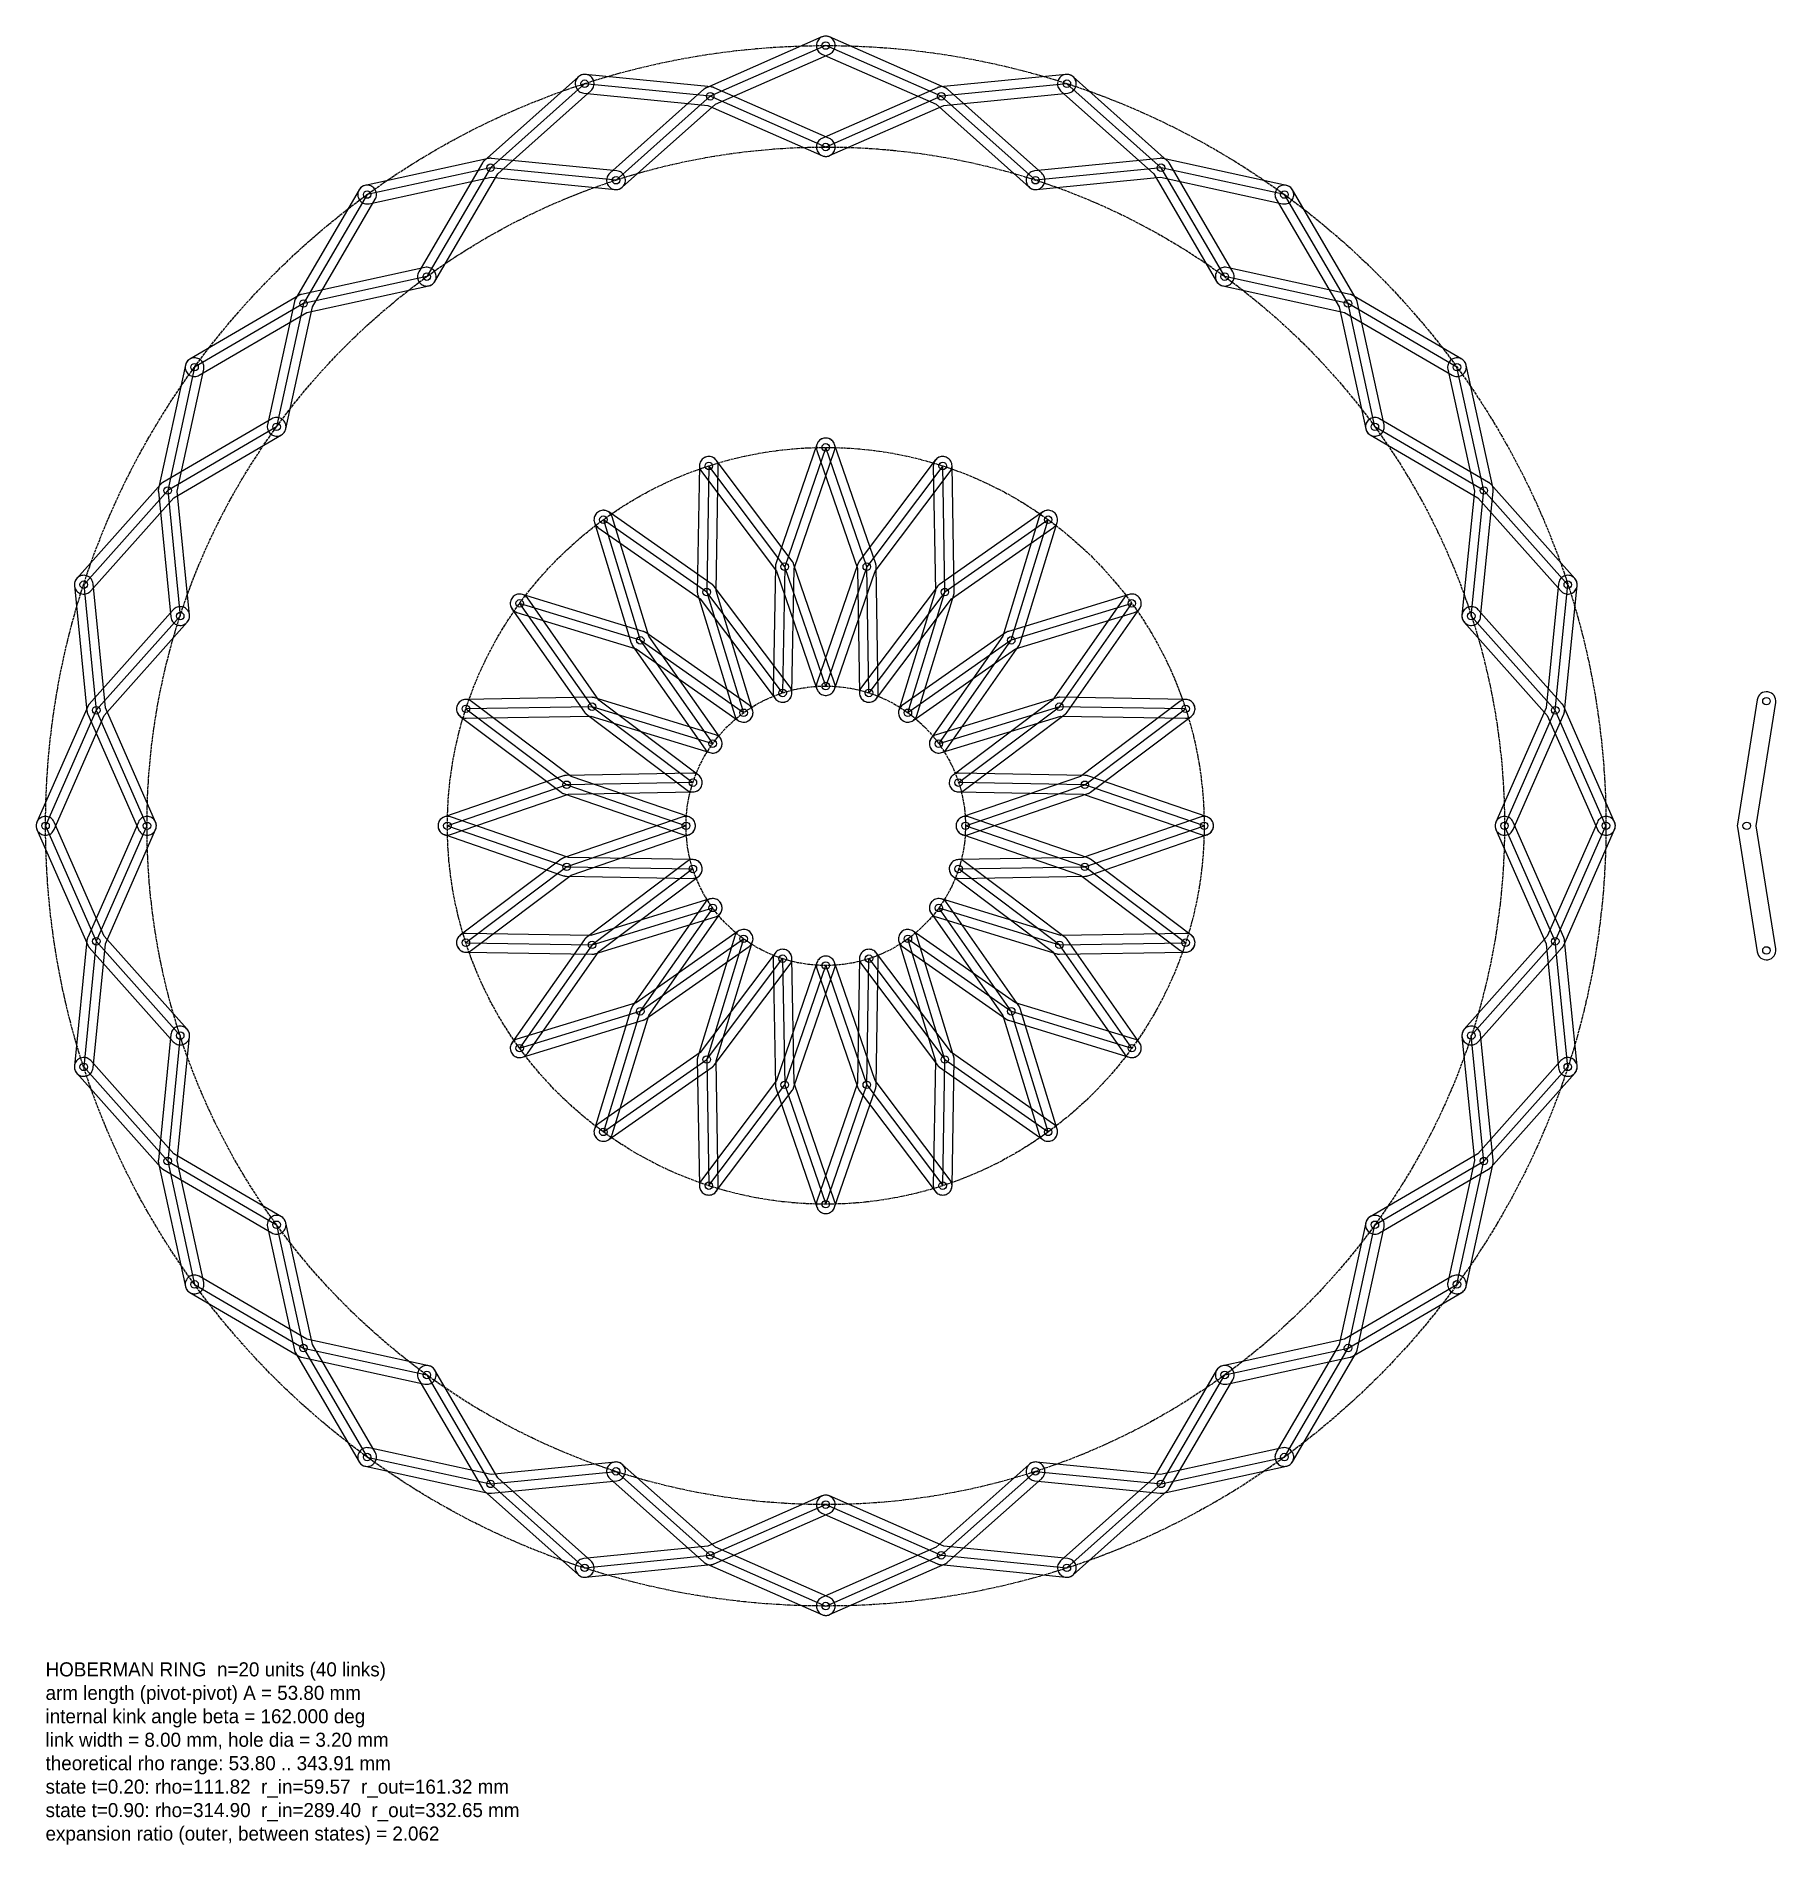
# Model space of a CAD drawing. Header units: millimetres. Extents: x -337 to 405, y -434 to 337.
import ezdxf

# ---------------------------------------------------------------- set-up
doc = ezdxf.new("R2010")
doc.units = ezdxf.units.MM
doc.linetypes.add('DASHED', pattern=[1.524, 1.27, -0.254])
for name, color, linetype in [('ANNOTATIONS', 7, 'Continuous'), ('LINK', 1, 'Continuous'), ('SKELETON_20', 8, 'Continuous'), ('SKELETON_90', 8, 'Continuous'), ('STATE_20', 3, 'Continuous'), ('STATE_90', 5, 'Continuous')]:
    doc.layers.add(name, color=color, linetype=linetype)

msp = doc.modelspace()

# ---------------------------------------------------------------- texts
at = {"layer": 'ANNOTATIONS'}
for s, p in [('HOBERMAN RING  n=20 units (40 links)', (-332.65, -362.65)), ('arm length (pivot-pivot) A = 53.80 mm', (-332.65, -372.65)), ('internal kink angle beta = 162.000 deg', (-332.65, -382.65)), ('link width = 8.00 mm, hole dia = 3.20 mm', (-332.65, -392.65)), ('theoretical rho range: 53.80 .. 343.91 mm', (-332.65, -402.65)), ('state t=0.20: rho=111.82  r_in=59.57  r_out=161.32 mm', (-332.65, -412.65)), ('state t=0.90: rho=314.90  r_in=289.40  r_out=332.65 mm', (-332.65, -422.65)), ('expansion ratio (outer, between states) = 2.062', (-332.65, -432.65))]:
    msp.add_text(s, height=6, dxfattribs=at).set_placement(p)

# ---------------------------------------------------------------- linework, layer by layer
at = {"layer": 'LINK'}
for p, q in [((397.12, 53.76), (388.7, 0.63)), ((396.7, 0), (405.02, 52.51)), ((405.02, -52.51), (396.7, 0)), ((388.7, -0.63), (397.12, -53.76))]:
    msp.add_line(p, q, dxfattribs=at)
for centre in [(401.07, 53.14), (392.65, 0), (401.07, -53.14)]:
    msp.add_circle(centre, 1.6, dxfattribs=at)
for centre, start, end in [((401.07, 53.14), -9, 171), ((392.65, 0), 171, -171), ((401.07, -53.14), -171, 9)]:
    msp.add_arc(centre, 4, start, end, dxfattribs=at)
at = {"layer": 'SKELETON_20'}
for points in [[(0, 161.32), (-17.49, 110.45), (-18.41, 56.65)], [(18.41, 56.65), (17.49, 110.45), (0, 161.32)], [(-49.85, 153.43), (-50.77, 99.63), (-35.01, 48.19)], [(0, 59.57), (-17.49, 110.45), (-49.85, 153.43)], [(49.85, 153.43), (17.49, 110.45), (0, 59.57)], [(35.01, 48.19), (50.77, 99.63), (49.85, 153.43)], [(-18.41, 56.65), (-50.77, 99.63), (-94.82, 130.51)], [(-94.82, 130.51), (-79.07, 79.07), (-48.19, 35.01)], [(94.82, 130.51), (50.77, 99.63), (18.41, 56.65)], [(48.19, 35.01), (79.07, 79.07), (94.82, 130.51)], [(-35.01, 48.19), (-79.07, 79.07), (-130.51, 94.82)], [(-130.51, 94.82), (-99.63, 50.77), (-56.65, 18.41)], [(130.51, 94.82), (79.07, 79.07), (35.01, 48.19)], [(56.65, 18.41), (99.63, 50.77), (130.51, 94.82)], [(-48.19, 35.01), (-99.63, 50.77), (-153.43, 49.85)], [(-153.43, 49.85), (-110.45, 17.49), (-59.57, 0)], [(153.43, 49.85), (99.63, 50.77), (48.19, 35.01)], [(59.57, 0), (110.45, 17.49), (153.43, 49.85)], [(-56.65, 18.41), (-110.45, 17.49), (-161.32, 0)], [(161.32, 0), (110.45, 17.49), (56.65, 18.41)], [(-161.32, 0), (-110.45, -17.49), (-56.65, -18.41)], [(-59.57, 0), (-110.45, -17.49), (-153.43, -49.85)], [(56.65, -18.41), (110.45, -17.49), (161.32, 0)], [(153.43, -49.85), (110.45, -17.49), (59.57, 0)], [(-56.65, -18.41), (-99.63, -50.77), (-130.51, -94.82)], [(130.51, -94.82), (99.63, -50.77), (56.65, -18.41)], [(-153.43, -49.85), (-99.63, -50.77), (-48.19, -35.01)], [(-48.19, -35.01), (-79.07, -79.07), (-94.82, -130.51)], [(94.82, -130.51), (79.07, -79.07), (48.19, -35.01)], [(48.19, -35.01), (99.63, -50.77), (153.43, -49.85)], [(-130.51, -94.82), (-79.07, -79.07), (-35.01, -48.19)], [(-35.01, -48.19), (-50.77, -99.63), (-49.85, -153.43)], [(49.85, -153.43), (50.77, -99.63), (35.01, -48.19)], [(35.01, -48.19), (79.07, -79.07), (130.51, -94.82)], [(-94.82, -130.51), (-50.77, -99.63), (-18.41, -56.65)], [(-49.85, -153.43), (-17.49, -110.45), (0, -59.57)], [(-18.41, -56.65), (-17.49, -110.45), (0, -161.32)], [(0, -161.32), (17.49, -110.45), (18.41, -56.65)], [(0, -59.57), (17.49, -110.45), (49.85, -153.43)], [(18.41, -56.65), (50.77, -99.63), (94.82, -130.51)]]:
    msp.add_lwpolyline(points, dxfattribs=at)
at = {"layer": 'SKELETON_20', "linetype": 'DASHED'}
for radius in [161.32, 59.57]:
    msp.add_circle((0, 0), radius, dxfattribs=at)
at = {"layer": 'SKELETON_90'}
for points in [[(0, 332.65), (-49.26, 311.03), (-89.43, 275.23)], [(89.43, 275.23), (49.26, 311.03), (0, 332.65)], [(-102.8, 316.37), (-142.96, 280.58), (-170.1, 234.13)], [(0, 289.4), (-49.26, 311.03), (-102.8, 316.37)], [(102.8, 316.37), (49.26, 311.03), (0, 289.4)], [(170.1, 234.13), (142.96, 280.58), (102.8, 316.37)], [(-89.43, 275.23), (-142.96, 280.58), (-195.53, 269.12)], [(195.53, 269.12), (142.96, 280.58), (89.43, 275.23)], [(-195.53, 269.12), (-222.67, 222.67), (-234.13, 170.1)], [(234.13, 170.1), (222.67, 222.67), (195.53, 269.12)], [(-170.1, 234.13), (-222.67, 222.67), (-269.12, 195.53)], [(269.12, 195.53), (222.67, 222.67), (170.1, 234.13)], [(-269.12, 195.53), (-280.58, 142.96), (-275.23, 89.43)], [(275.23, 89.43), (280.58, 142.96), (269.12, 195.53)], [(-234.13, 170.1), (-280.58, 142.96), (-316.37, 102.8)], [(316.37, 102.8), (280.58, 142.96), (234.13, 170.1)], [(-316.37, 102.8), (-311.03, 49.26), (-289.4, 0)], [(289.4, 0), (311.03, 49.26), (316.37, 102.8)], [(-275.23, 89.43), (-311.03, 49.26), (-332.65, 0)], [(332.65, 0), (311.03, 49.26), (275.23, 89.43)], [(-332.65, 0), (-311.03, -49.26), (-275.23, -89.43)], [(-289.4, 0), (-311.03, -49.26), (-316.37, -102.8)], [(275.23, -89.43), (311.03, -49.26), (332.65, 0)], [(316.37, -102.8), (311.03, -49.26), (289.4, 0)], [(-275.23, -89.43), (-280.58, -142.96), (-269.12, -195.53)], [(269.12, -195.53), (280.58, -142.96), (275.23, -89.43)], [(-316.37, -102.8), (-280.58, -142.96), (-234.13, -170.1)], [(234.13, -170.1), (280.58, -142.96), (316.37, -102.8)], [(-234.13, -170.1), (-222.67, -222.67), (-195.53, -269.12)], [(195.53, -269.12), (222.67, -222.67), (234.13, -170.1)], [(-269.12, -195.53), (-222.67, -222.67), (-170.1, -234.13)], [(170.1, -234.13), (222.67, -222.67), (269.12, -195.53)], [(-170.1, -234.13), (-142.96, -280.58), (-102.8, -316.37)], [(102.8, -316.37), (142.96, -280.58), (170.1, -234.13)], [(-195.53, -269.12), (-142.96, -280.58), (-89.43, -275.23)], [(89.43, -275.23), (142.96, -280.58), (195.53, -269.12)], [(-89.43, -275.23), (-49.26, -311.03), (0, -332.65)], [(0, -332.65), (49.26, -311.03), (89.43, -275.23)], [(-102.8, -316.37), (-49.26, -311.03), (0, -289.4)], [(0, -289.4), (49.26, -311.03), (102.8, -316.37)]]:
    msp.add_lwpolyline(points, dxfattribs=at)
at = {"layer": 'SKELETON_90', "linetype": 'DASHED'}
for radius in [332.65, 289.4]:
    msp.add_circle((0, 0), radius, dxfattribs=at)
at = {"layer": 'STATE_20'}
for points in [[(-13.5, 109.74), (3.78, 160.02), (3.92, 160.53), (3.99, 161.05), (3.99, 161.57), (3.93, 162.09), (3.79, 162.59), (3.59, 163.08), (3.33, 163.53), (3.02, 163.95), (2.65, 164.32), (2.24, 164.64), (1.78, 164.9), (1.3, 165.11), (0.8, 165.24), (0.28, 165.31), (-0.25, 165.32), (-0.76, 165.25), (-1.27, 165.12), (-1.76, 164.92), (-2.21, 164.66), (-2.63, 164.34), (-3, 163.97), (-3.32, 163.56), (-3.58, 163.11), (-3.78, 162.62), (-21.28, 111.75), (-21.29, 111.7), (-21.31, 111.65), (-21.32, 111.6), (-21.34, 111.55), (-21.35, 111.5), (-21.37, 111.45), (-21.38, 111.4), (-21.39, 111.34), (-21.4, 111.29), (-21.41, 111.24), (-21.42, 111.19), (-21.43, 111.14), (-21.44, 111.09), (-21.45, 111.04), (-21.46, 110.98), (-21.46, 110.93), (-21.47, 110.88), (-21.47, 110.83), (-21.48, 110.78), (-21.48, 110.72), (-21.49, 110.67), (-21.49, 110.62), (-21.49, 110.57), (-21.49, 110.51), (-22.41, 56.72), (-22.38, 56.2), (-22.29, 55.68), (-22.13, 55.19), (-21.91, 54.71), (-21.62, 54.27), (-21.28, 53.87), (-20.9, 53.52), (-20.47, 53.22), (-20, 52.98), (-19.51, 52.81), (-19, 52.7), (-18.48, 52.65), (-17.95, 52.68), (-17.44, 52.77), (-16.94, 52.93), (-16.47, 53.16), (-16.03, 53.44), (-15.63, 53.78), (-15.28, 54.17), (-14.98, 54.6), (-14.74, 55.06), (-14.56, 55.55), (-14.45, 56.06), (-14.41, 56.59)], [(13.5, 109.74), (14.41, 56.59), (14.45, 56.06), (14.56, 55.55), (14.74, 55.06), (14.98, 54.6), (15.28, 54.17), (15.63, 53.78), (16.03, 53.44), (16.47, 53.16), (16.94, 52.93), (17.44, 52.77), (17.95, 52.68), (18.48, 52.65), (19, 52.7), (19.51, 52.81), (20, 52.98), (20.47, 53.22), (20.9, 53.52), (21.28, 53.87), (21.62, 54.27), (21.91, 54.71), (22.13, 55.19), (22.29, 55.68), (22.38, 56.2), (22.41, 56.72), (21.49, 110.51), (21.49, 110.57), (21.49, 110.62), (21.49, 110.67), (21.48, 110.72), (21.48, 110.78), (21.47, 110.83), (21.47, 110.88), (21.46, 110.93), (21.46, 110.98), (21.45, 111.04), (21.44, 111.09), (21.43, 111.14), (21.42, 111.19), (21.41, 111.24), (21.4, 111.29), (21.39, 111.34), (21.38, 111.4), (21.37, 111.45), (21.35, 111.5), (21.34, 111.55), (21.32, 111.6), (21.31, 111.65), (21.29, 111.7), (21.28, 111.75), (3.78, 162.62), (3.58, 163.11), (3.32, 163.56), (3, 163.97), (2.63, 164.34), (2.21, 164.66), (1.76, 164.92), (1.27, 165.12), (0.76, 165.25), (0.25, 165.32), (-0.28, 165.31), (-0.8, 165.24), (-1.3, 165.11), (-1.78, 164.9), (-2.24, 164.64), (-2.65, 164.32), (-3.02, 163.95), (-3.33, 163.53), (-3.59, 163.08), (-3.79, 162.59), (-3.93, 162.09), (-3.99, 161.57), (-3.99, 161.05), (-3.92, 160.53), (-3.78, 160.02)], [(-46.76, 100.2), (-45.85, 153.36), (-45.88, 153.88), (-45.97, 154.4), (-46.13, 154.89), (-46.35, 155.37), (-46.64, 155.81), (-46.98, 156.21), (-47.36, 156.56), (-47.79, 156.86), (-48.26, 157.1), (-48.75, 157.27), (-49.26, 157.38), (-49.78, 157.43), (-50.31, 157.4), (-50.82, 157.31), (-51.32, 157.15), (-51.79, 156.92), (-52.23, 156.64), (-52.63, 156.3), (-52.98, 155.92), (-53.28, 155.49), (-53.52, 155.02), (-53.7, 154.53), (-53.81, 154.02), (-53.85, 153.5), (-54.77, 99.7), (-54.77, 99.65), (-54.77, 99.6), (-54.77, 99.55), (-54.76, 99.49), (-54.76, 99.44), (-54.76, 99.39), (-54.76, 99.34), (-54.75, 99.28), (-54.75, 99.23), (-54.74, 99.18), (-54.73, 99.13), (-54.73, 99.08), (-54.72, 99.02), (-54.71, 98.97), (-54.7, 98.92), (-54.69, 98.87), (-54.68, 98.82), (-54.67, 98.77), (-54.66, 98.72), (-54.65, 98.67), (-54.63, 98.61), (-54.62, 98.56), (-54.61, 98.51), (-54.59, 98.46), (-38.84, 47.02), (-38.65, 46.53), (-38.41, 46.07), (-38.1, 45.65), (-37.74, 45.27), (-37.34, 44.94), (-36.89, 44.66), (-36.41, 44.45), (-35.91, 44.29), (-35.4, 44.21), (-34.87, 44.2), (-34.35, 44.25), (-33.84, 44.37), (-33.35, 44.55), (-32.89, 44.8), (-32.47, 45.11), (-32.09, 45.47), (-31.76, 45.87), (-31.48, 46.32), (-31.27, 46.79), (-31.12, 47.29), (-31.03, 47.81), (-31.02, 48.33), (-31.07, 48.85), (-31.19, 49.36)], [(-21.07, 108.55), (-3.78, 58.27), (-3.58, 57.79), (-3.32, 57.33), (-3, 56.92), (-2.63, 56.55), (-2.21, 56.23), (-1.76, 55.97), (-1.27, 55.78), (-0.76, 55.64), (-0.25, 55.58), (0.28, 55.58), (0.8, 55.65), (1.3, 55.79), (1.78, 55.99), (2.24, 56.25), (2.65, 56.57), (3.02, 56.94), (3.33, 57.36), (3.59, 57.81), (3.79, 58.3), (3.93, 58.8), (3.99, 59.32), (3.99, 59.85), (3.92, 60.37), (3.78, 60.87), (-13.71, 111.75), (-13.73, 111.8), (-13.75, 111.85), (-13.76, 111.89), (-13.78, 111.94), (-13.8, 111.99), (-13.82, 112.04), (-13.85, 112.09), (-13.87, 112.13), (-13.89, 112.18), (-13.91, 112.23), (-13.94, 112.28), (-13.96, 112.32), (-13.99, 112.37), (-14.01, 112.41), (-14.04, 112.46), (-14.06, 112.5), (-14.09, 112.55), (-14.12, 112.59), (-14.15, 112.64), (-14.18, 112.68), (-14.21, 112.72), (-14.24, 112.77), (-14.27, 112.81), (-14.3, 112.85), (-46.66, 155.83), (-47, 156.23), (-47.39, 156.58), (-47.82, 156.87), (-48.29, 157.11), (-48.78, 157.28), (-49.29, 157.39), (-49.81, 157.43), (-50.34, 157.4), (-50.85, 157.3), (-51.35, 157.14), (-51.82, 156.91), (-52.26, 156.62), (-52.65, 156.28), (-53, 155.89), (-53.3, 155.46), (-53.53, 154.99), (-53.71, 154.5), (-53.81, 153.99), (-53.85, 153.46), (-53.82, 152.94), (-53.72, 152.43), (-53.56, 151.93), (-53.33, 151.46), (-53.05, 151.02)], [(21.07, 108.55), (53.05, 151.02), (53.33, 151.46), (53.56, 151.93), (53.72, 152.43), (53.82, 152.94), (53.85, 153.46), (53.81, 153.99), (53.71, 154.5), (53.53, 154.99), (53.3, 155.46), (53, 155.89), (52.65, 156.28), (52.26, 156.62), (51.82, 156.91), (51.35, 157.14), (50.85, 157.3), (50.34, 157.4), (49.81, 157.43), (49.29, 157.39), (48.78, 157.28), (48.29, 157.11), (47.82, 156.87), (47.39, 156.58), (47, 156.23), (46.66, 155.83), (14.3, 112.85), (14.27, 112.81), (14.24, 112.77), (14.21, 112.72), (14.18, 112.68), (14.15, 112.64), (14.12, 112.59), (14.09, 112.55), (14.06, 112.5), (14.04, 112.46), (14.01, 112.41), (13.99, 112.37), (13.96, 112.32), (13.94, 112.28), (13.91, 112.23), (13.89, 112.18), (13.87, 112.13), (13.85, 112.09), (13.82, 112.04), (13.8, 111.99), (13.78, 111.94), (13.76, 111.89), (13.75, 111.85), (13.73, 111.8), (13.71, 111.75), (-3.78, 60.87), (-3.92, 60.37), (-3.99, 59.85), (-3.99, 59.32), (-3.93, 58.8), (-3.79, 58.3), (-3.59, 57.81), (-3.33, 57.36), (-3.02, 56.94), (-2.65, 56.57), (-2.24, 56.25), (-1.78, 55.99), (-1.3, 55.79), (-0.8, 55.65), (-0.28, 55.58), (0.25, 55.58), (0.76, 55.64), (1.27, 55.78), (1.76, 55.97), (2.21, 56.23), (2.63, 56.55), (3, 56.92), (3.32, 57.33), (3.58, 57.79), (3.78, 58.27)], [(46.76, 100.2), (31.19, 49.36), (31.07, 48.85), (31.02, 48.33), (31.03, 47.81), (31.12, 47.29), (31.27, 46.79), (31.48, 46.32), (31.76, 45.87), (32.09, 45.47), (32.47, 45.11), (32.89, 44.8), (33.35, 44.55), (33.84, 44.37), (34.35, 44.25), (34.87, 44.2), (35.4, 44.21), (35.91, 44.29), (36.41, 44.45), (36.89, 44.66), (37.34, 44.94), (37.74, 45.27), (38.1, 45.65), (38.41, 46.07), (38.65, 46.53), (38.84, 47.02), (54.59, 98.46), (54.61, 98.51), (54.62, 98.56), (54.63, 98.61), (54.65, 98.67), (54.66, 98.72), (54.67, 98.77), (54.68, 98.82), (54.69, 98.87), (54.7, 98.92), (54.71, 98.97), (54.72, 99.02), (54.73, 99.08), (54.73, 99.13), (54.74, 99.18), (54.75, 99.23), (54.75, 99.28), (54.76, 99.34), (54.76, 99.39), (54.76, 99.44), (54.76, 99.49), (54.77, 99.55), (54.77, 99.6), (54.77, 99.65), (54.77, 99.7), (53.85, 153.5), (53.81, 154.02), (53.7, 154.53), (53.52, 155.02), (53.28, 155.49), (52.98, 155.92), (52.63, 156.3), (52.23, 156.64), (51.79, 156.92), (51.32, 157.15), (50.82, 157.31), (50.31, 157.4), (49.78, 157.43), (49.26, 157.38), (48.75, 157.27), (48.26, 157.1), (47.79, 156.86), (47.36, 156.56), (46.98, 156.21), (46.64, 155.81), (46.35, 155.37), (46.13, 154.89), (45.97, 154.4), (45.88, 153.88), (45.85, 153.36)], [(-53.58, 96.72), (-21.6, 54.25), (-21.26, 53.85), (-20.87, 53.5), (-20.44, 53.21), (-19.97, 52.97), (-19.48, 52.8), (-18.97, 52.69), (-18.44, 52.65), (-17.92, 52.68), (-17.41, 52.78), (-16.91, 52.94), (-16.44, 53.17), (-16, 53.46), (-15.61, 53.8), (-15.26, 54.19), (-14.96, 54.62), (-14.73, 55.09), (-14.55, 55.58), (-14.45, 56.1), (-14.41, 56.62), (-14.44, 57.14), (-14.53, 57.65), (-14.7, 58.15), (-14.93, 58.62), (-15.21, 59.06), (-47.57, 102.04), (-47.6, 102.08), (-47.63, 102.12), (-47.67, 102.16), (-47.7, 102.2), (-47.74, 102.24), (-47.77, 102.28), (-47.8, 102.32), (-47.84, 102.36), (-47.88, 102.4), (-47.91, 102.44), (-47.95, 102.47), (-47.99, 102.51), (-48.02, 102.55), (-48.06, 102.58), (-48.1, 102.62), (-48.14, 102.65), (-48.18, 102.69), (-48.22, 102.72), (-48.26, 102.75), (-48.3, 102.79), (-48.34, 102.82), (-48.39, 102.85), (-48.43, 102.88), (-48.47, 102.91), (-92.53, 133.79), (-92.97, 134.06), (-93.45, 134.27), (-93.96, 134.42), (-94.47, 134.5), (-95, 134.51), (-95.52, 134.45), (-96.02, 134.33), (-96.51, 134.14), (-96.97, 133.89), (-97.39, 133.58), (-97.77, 133.22), (-98.1, 132.81), (-98.37, 132.36), (-98.58, 131.88), (-98.73, 131.38), (-98.81, 130.86), (-98.82, 130.34), (-98.76, 129.82), (-98.64, 129.31), (-98.45, 128.82), (-98.2, 128.37), (-97.89, 127.94), (-97.53, 127.56), (-97.12, 127.24)], [(-75.43, 80.85), (-91, 131.68), (-91.18, 132.17), (-91.43, 132.63), (-91.74, 133.06), (-92.1, 133.44), (-92.5, 133.77), (-92.95, 134.05), (-93.42, 134.26), (-93.93, 134.41), (-94.44, 134.49), (-94.96, 134.51), (-95.49, 134.46), (-95.99, 134.34), (-96.48, 134.15), (-96.94, 133.9), (-97.37, 133.6), (-97.75, 133.24), (-98.08, 132.83), (-98.36, 132.39), (-98.57, 131.91), (-98.72, 131.41), (-98.8, 130.89), (-98.82, 130.37), (-98.77, 129.85), (-98.65, 129.34), (-82.9, 77.9), (-82.88, 77.85), (-82.86, 77.8), (-82.85, 77.75), (-82.83, 77.7), (-82.81, 77.65), (-82.79, 77.6), (-82.77, 77.55), (-82.75, 77.51), (-82.73, 77.46), (-82.71, 77.41), (-82.69, 77.36), (-82.67, 77.32), (-82.64, 77.27), (-82.62, 77.22), (-82.59, 77.18), (-82.57, 77.13), (-82.54, 77.08), (-82.52, 77.04), (-82.49, 76.99), (-82.46, 76.95), (-82.43, 76.91), (-82.41, 76.86), (-82.38, 76.82), (-82.35, 76.77), (-51.47, 32.72), (-51.14, 32.31), (-50.76, 31.95), (-50.34, 31.64), (-49.88, 31.39), (-49.39, 31.2), (-48.89, 31.07), (-48.37, 31.02), (-47.84, 31.03), (-47.33, 31.11), (-46.82, 31.26), (-46.34, 31.47), (-45.9, 31.74), (-45.49, 32.07), (-45.13, 32.44), (-44.82, 32.87), (-44.57, 33.33), (-44.38, 33.81), (-44.25, 34.32), (-44.2, 34.84), (-44.21, 35.36), (-44.29, 35.88), (-44.43, 36.38), (-44.65, 36.86), (-44.92, 37.31)], [(53.58, 96.72), (97.12, 127.24), (97.53, 127.56), (97.89, 127.94), (98.2, 128.37), (98.45, 128.82), (98.64, 129.31), (98.76, 129.82), (98.82, 130.34), (98.81, 130.86), (98.73, 131.38), (98.58, 131.88), (98.37, 132.36), (98.1, 132.81), (97.77, 133.22), (97.39, 133.58), (96.97, 133.89), (96.51, 134.14), (96.02, 134.33), (95.52, 134.45), (95, 134.51), (94.47, 134.5), (93.96, 134.42), (93.45, 134.27), (92.97, 134.06), (92.53, 133.79), (48.47, 102.91), (48.43, 102.88), (48.39, 102.85), (48.34, 102.82), (48.3, 102.79), (48.26, 102.75), (48.22, 102.72), (48.18, 102.69), (48.14, 102.65), (48.1, 102.62), (48.06, 102.58), (48.02, 102.55), (47.99, 102.51), (47.95, 102.47), (47.91, 102.44), (47.88, 102.4), (47.84, 102.36), (47.8, 102.32), (47.77, 102.28), (47.74, 102.24), (47.7, 102.2), (47.67, 102.16), (47.63, 102.12), (47.6, 102.08), (47.57, 102.04), (15.21, 59.06), (14.93, 58.62), (14.7, 58.15), (14.53, 57.65), (14.44, 57.14), (14.41, 56.62), (14.45, 56.1), (14.55, 55.58), (14.73, 55.09), (14.96, 54.62), (15.26, 54.19), (15.61, 53.8), (16, 53.46), (16.44, 53.17), (16.91, 52.94), (17.41, 52.78), (17.92, 52.68), (18.44, 52.65), (18.97, 52.69), (19.48, 52.8), (19.97, 52.97), (20.44, 53.21), (20.87, 53.5), (21.26, 53.85), (21.6, 54.25)], [(75.43, 80.85), (44.92, 37.31), (44.65, 36.86), (44.43, 36.38), (44.29, 35.88), (44.21, 35.36), (44.2, 34.84), (44.25, 34.32), (44.38, 33.81), (44.57, 33.33), (44.82, 32.87), (45.13, 32.44), (45.49, 32.07), (45.9, 31.74), (46.34, 31.47), (46.82, 31.26), (47.33, 31.11), (47.84, 31.03), (48.37, 31.02), (48.89, 31.07), (49.39, 31.2), (49.88, 31.39), (50.34, 31.64), (50.76, 31.95), (51.14, 32.31), (51.47, 32.72), (82.35, 76.77), (82.38, 76.82), (82.41, 76.86), (82.43, 76.91), (82.46, 76.95), (82.49, 76.99), (82.52, 77.04), (82.54, 77.08), (82.57, 77.13), (82.59, 77.18), (82.62, 77.22), (82.64, 77.27), (82.67, 77.32), (82.69, 77.36), (82.71, 77.41), (82.73, 77.46), (82.75, 77.51), (82.77, 77.55), (82.79, 77.6), (82.81, 77.65), (82.83, 77.7), (82.85, 77.75), (82.86, 77.8), (82.88, 77.85), (82.9, 77.9), (98.65, 129.34), (98.77, 129.85), (98.82, 130.37), (98.8, 130.89), (98.72, 131.41), (98.57, 131.91), (98.36, 132.39), (98.08, 132.83), (97.75, 133.24), (97.37, 133.6), (96.94, 133.9), (96.48, 134.15), (95.99, 134.34), (95.49, 134.46), (94.96, 134.51), (94.44, 134.49), (93.93, 134.41), (93.42, 134.26), (92.95, 134.05), (92.5, 133.77), (92.1, 133.44), (91.74, 133.06), (91.43, 132.63), (91.18, 132.17), (91, 131.68)], [(-80.85, 75.43), (-37.31, 44.92), (-36.86, 44.65), (-36.38, 44.43), (-35.88, 44.29), (-35.36, 44.21), (-34.84, 44.2), (-34.32, 44.25), (-33.81, 44.38), (-33.33, 44.57), (-32.87, 44.82), (-32.44, 45.13), (-32.07, 45.49), (-31.74, 45.9), (-31.47, 46.34), (-31.26, 46.82), (-31.11, 47.33), (-31.03, 47.84), (-31.02, 48.37), (-31.07, 48.89), (-31.2, 49.39), (-31.39, 49.88), (-31.64, 50.34), (-31.95, 50.76), (-32.31, 51.14), (-32.72, 51.47), (-76.77, 82.35), (-76.82, 82.38), (-76.86, 82.41), (-76.91, 82.43), (-76.95, 82.46), (-76.99, 82.49), (-77.04, 82.52), (-77.08, 82.54), (-77.13, 82.57), (-77.18, 82.59), (-77.22, 82.62), (-77.27, 82.64), (-77.32, 82.67), (-77.36, 82.69), (-77.41, 82.71), (-77.46, 82.73), (-77.51, 82.75), (-77.55, 82.77), (-77.6, 82.79), (-77.65, 82.81), (-77.7, 82.83), (-77.75, 82.85), (-77.8, 82.86), (-77.85, 82.88), (-77.9, 82.9), (-129.34, 98.65), (-129.85, 98.77), (-130.37, 98.82), (-130.89, 98.8), (-131.41, 98.72), (-131.91, 98.57), (-132.39, 98.36), (-132.83, 98.08), (-133.24, 97.75), (-133.6, 97.37), (-133.9, 96.94), (-134.15, 96.48), (-134.34, 95.99), (-134.46, 95.49), (-134.51, 94.96), (-134.49, 94.44), (-134.41, 93.93), (-134.26, 93.42), (-134.05, 92.95), (-133.77, 92.5), (-133.44, 92.1), (-133.06, 91.74), (-132.63, 91.43), (-132.17, 91.18), (-131.68, 91)], [(-96.72, 53.58), (-127.24, 97.12), (-127.56, 97.53), (-127.94, 97.89), (-128.37, 98.2), (-128.82, 98.45), (-129.31, 98.64), (-129.82, 98.76), (-130.34, 98.82), (-130.86, 98.81), (-131.38, 98.73), (-131.88, 98.58), (-132.36, 98.37), (-132.81, 98.1), (-133.22, 97.77), (-133.58, 97.39), (-133.89, 96.97), (-134.14, 96.51), (-134.33, 96.02), (-134.45, 95.52), (-134.51, 95), (-134.5, 94.47), (-134.42, 93.96), (-134.27, 93.45), (-134.06, 92.97), (-133.79, 92.53), (-102.91, 48.47), (-102.88, 48.43), (-102.85, 48.39), (-102.82, 48.34), (-102.79, 48.3), (-102.75, 48.26), (-102.72, 48.22), (-102.69, 48.18), (-102.65, 48.14), (-102.62, 48.1), (-102.58, 48.06), (-102.55, 48.02), (-102.51, 47.99), (-102.47, 47.95), (-102.44, 47.91), (-102.4, 47.88), (-102.36, 47.84), (-102.32, 47.8), (-102.28, 47.77), (-102.24, 47.74), (-102.2, 47.7), (-102.16, 47.67), (-102.12, 47.63), (-102.08, 47.6), (-102.04, 47.57), (-59.06, 15.21), (-58.62, 14.93), (-58.15, 14.7), (-57.65, 14.53), (-57.14, 14.44), (-56.62, 14.41), (-56.1, 14.45), (-55.58, 14.55), (-55.09, 14.73), (-54.62, 14.96), (-54.19, 15.26), (-53.8, 15.61), (-53.46, 16), (-53.17, 16.44), (-52.94, 16.91), (-52.78, 17.41), (-52.68, 17.92), (-52.65, 18.44), (-52.69, 18.97), (-52.8, 19.48), (-52.97, 19.97), (-53.21, 20.44), (-53.5, 20.87), (-53.85, 21.26), (-54.25, 21.6)], [(80.85, 75.43), (131.68, 91), (132.17, 91.18), (132.63, 91.43), (133.06, 91.74), (133.44, 92.1), (133.77, 92.5), (134.05, 92.95), (134.26, 93.42), (134.41, 93.93), (134.49, 94.44), (134.51, 94.96), (134.46, 95.49), (134.34, 95.99), (134.15, 96.48), (133.9, 96.94), (133.6, 97.37), (133.24, 97.75), (132.83, 98.08), (132.39, 98.36), (131.91, 98.57), (131.41, 98.72), (130.89, 98.8), (130.37, 98.82), (129.85, 98.77), (129.34, 98.65), (77.9, 82.9), (77.85, 82.88), (77.8, 82.86), (77.75, 82.85), (77.7, 82.83), (77.65, 82.81), (77.6, 82.79), (77.55, 82.77), (77.51, 82.75), (77.46, 82.73), (77.41, 82.71), (77.36, 82.69), (77.32, 82.67), (77.27, 82.64), (77.22, 82.62), (77.18, 82.59), (77.13, 82.57), (77.08, 82.54), (77.04, 82.52), (76.99, 82.49), (76.95, 82.46), (76.91, 82.43), (76.86, 82.41), (76.82, 82.38), (76.77, 82.35), (32.72, 51.47), (32.31, 51.14), (31.95, 50.76), (31.64, 50.34), (31.39, 49.88), (31.2, 49.39), (31.07, 48.89), (31.02, 48.37), (31.03, 47.84), (31.11, 47.33), (31.26, 46.82), (31.47, 46.34), (31.74, 45.9), (32.07, 45.49), (32.44, 45.13), (32.87, 44.82), (33.33, 44.57), (33.81, 44.38), (34.32, 44.25), (34.84, 44.2), (35.36, 44.21), (35.88, 44.29), (36.38, 44.43), (36.86, 44.65), (37.31, 44.92)], [(96.72, 53.58), (54.25, 21.6), (53.85, 21.26), (53.5, 20.87), (53.21, 20.44), (52.97, 19.97), (52.8, 19.48), (52.69, 18.97), (52.65, 18.44), (52.68, 17.92), (52.78, 17.41), (52.94, 16.91), (53.17, 16.44), (53.46, 16), (53.8, 15.61), (54.19, 15.26), (54.62, 14.96), (55.09, 14.73), (55.58, 14.55), (56.1, 14.45), (56.62, 14.41), (57.14, 14.44), (57.65, 14.53), (58.15, 14.7), (58.62, 14.93), (59.06, 15.21), (102.04, 47.57), (102.08, 47.6), (102.12, 47.63), (102.16, 47.67), (102.2, 47.7), (102.24, 47.74), (102.28, 47.77), (102.32, 47.8), (102.36, 47.84), (102.4, 47.88), (102.44, 47.91), (102.47, 47.95), (102.51, 47.99), (102.55, 48.02), (102.58, 48.06), (102.62, 48.1), (102.65, 48.14), (102.69, 48.18), (102.72, 48.22), (102.75, 48.26), (102.79, 48.3), (102.82, 48.34), (102.85, 48.39), (102.88, 48.43), (102.91, 48.47), (133.79, 92.53), (134.06, 92.97), (134.27, 93.45), (134.42, 93.96), (134.5, 94.47), (134.51, 95), (134.45, 95.52), (134.33, 96.02), (134.14, 96.51), (133.89, 96.97), (133.58, 97.39), (133.22, 97.77), (132.81, 98.1), (132.36, 98.37), (131.88, 98.58), (131.38, 98.73), (130.86, 98.81), (130.34, 98.82), (129.82, 98.76), (129.31, 98.64), (128.82, 98.45), (128.37, 98.2), (127.94, 97.89), (127.56, 97.53), (127.24, 97.12)], [(-100.2, 46.76), (-49.36, 31.19), (-48.85, 31.07), (-48.33, 31.02), (-47.81, 31.03), (-47.29, 31.12), (-46.79, 31.27), (-46.32, 31.48), (-45.87, 31.76), (-45.47, 32.09), (-45.11, 32.47), (-44.8, 32.89), (-44.55, 33.35), (-44.37, 33.84), (-44.25, 34.35), (-44.2, 34.87), (-44.21, 35.4), (-44.29, 35.91), (-44.45, 36.41), (-44.66, 36.89), (-44.94, 37.34), (-45.27, 37.74), (-45.65, 38.1), (-46.07, 38.41), (-46.53, 38.65), (-47.02, 38.84), (-98.46, 54.59), (-98.51, 54.61), (-98.56, 54.62), (-98.61, 54.63), (-98.67, 54.65), (-98.72, 54.66), (-98.77, 54.67), (-98.82, 54.68), (-98.87, 54.69), (-98.92, 54.7), (-98.97, 54.71), (-99.02, 54.72), (-99.08, 54.73), (-99.13, 54.73), (-99.18, 54.74), (-99.23, 54.75), (-99.28, 54.75), (-99.34, 54.76), (-99.39, 54.76), (-99.44, 54.76), (-99.49, 54.76), (-99.55, 54.77), (-99.6, 54.77), (-99.65, 54.77), (-99.7, 54.77), (-153.5, 53.85), (-154.02, 53.81), (-154.53, 53.7), (-155.02, 53.52), (-155.49, 53.28), (-155.92, 52.98), (-156.3, 52.63), (-156.64, 52.23), (-156.92, 51.79), (-157.15, 51.32), (-157.31, 50.82), (-157.4, 50.31), (-157.43, 49.78), (-157.38, 49.26), (-157.27, 48.75), (-157.1, 48.26), (-156.86, 47.79), (-156.56, 47.36), (-156.21, 46.98), (-155.81, 46.64), (-155.37, 46.35), (-154.89, 46.13), (-154.4, 45.97), (-153.88, 45.88), (-153.36, 45.85)], [(100.2, 46.76), (153.36, 45.85), (153.88, 45.88), (154.4, 45.97), (154.89, 46.13), (155.37, 46.35), (155.81, 46.64), (156.21, 46.98), (156.56, 47.36), (156.86, 47.79), (157.1, 48.26), (157.27, 48.75), (157.38, 49.26), (157.43, 49.78), (157.4, 50.31), (157.31, 50.82), (157.15, 51.32), (156.92, 51.79), (156.64, 52.23), (156.3, 52.63), (155.92, 52.98), (155.49, 53.28), (155.02, 53.52), (154.53, 53.7), (154.02, 53.81), (153.5, 53.85), (99.7, 54.77), (99.65, 54.77), (99.6, 54.77), (99.55, 54.77), (99.49, 54.76), (99.44, 54.76), (99.39, 54.76), (99.34, 54.76), (99.28, 54.75), (99.23, 54.75), (99.18, 54.74), (99.13, 54.73), (99.08, 54.73), (99.02, 54.72), (98.97, 54.71), (98.92, 54.7), (98.87, 54.69), (98.82, 54.68), (98.77, 54.67), (98.72, 54.66), (98.67, 54.65), (98.61, 54.63), (98.56, 54.62), (98.51, 54.61), (98.46, 54.59), (47.02, 38.84), (46.53, 38.65), (46.07, 38.41), (45.65, 38.1), (45.27, 37.74), (44.94, 37.34), (44.66, 36.89), (44.45, 36.41), (44.29, 35.91), (44.21, 35.4), (44.2, 34.87), (44.25, 34.35), (44.37, 33.84), (44.55, 33.35), (44.8, 32.89), (45.11, 32.47), (45.47, 32.09), (45.87, 31.76), (46.32, 31.48), (46.79, 31.27), (47.29, 31.12), (47.81, 31.03), (48.33, 31.02), (48.85, 31.07), (49.36, 31.19)], [(-108.55, 21.07), (-151.02, 53.05), (-151.46, 53.33), (-151.93, 53.56), (-152.43, 53.72), (-152.94, 53.82), (-153.46, 53.85), (-153.99, 53.81), (-154.5, 53.71), (-154.99, 53.53), (-155.46, 53.3), (-155.89, 53), (-156.28, 52.65), (-156.62, 52.26), (-156.91, 51.82), (-157.14, 51.35), (-157.3, 50.85), (-157.4, 50.34), (-157.43, 49.81), (-157.39, 49.29), (-157.28, 48.78), (-157.11, 48.29), (-156.87, 47.82), (-156.58, 47.39), (-156.23, 47), (-155.83, 46.66), (-112.85, 14.3), (-112.81, 14.27), (-112.77, 14.24), (-112.72, 14.21), (-112.68, 14.18), (-112.64, 14.15), (-112.59, 14.12), (-112.55, 14.09), (-112.5, 14.06), (-112.46, 14.04), (-112.41, 14.01), (-112.37, 13.99), (-112.32, 13.96), (-112.28, 13.94), (-112.23, 13.91), (-112.18, 13.89), (-112.13, 13.87), (-112.09, 13.85), (-112.04, 13.82), (-111.99, 13.8), (-111.94, 13.78), (-111.89, 13.76), (-111.85, 13.75), (-111.8, 13.73), (-111.75, 13.71), (-60.87, -3.78), (-60.37, -3.92), (-59.85, -3.99), (-59.32, -3.99), (-58.8, -3.93), (-58.3, -3.79), (-57.81, -3.59), (-57.36, -3.33), (-56.94, -3.02), (-56.57, -2.65), (-56.25, -2.24), (-55.99, -1.78), (-55.79, -1.3), (-55.65, -0.8), (-55.58, -0.28), (-55.58, 0.25), (-55.64, 0.76), (-55.78, 1.27), (-55.97, 1.76), (-56.23, 2.21), (-56.55, 2.63), (-56.92, 3), (-57.33, 3.32), (-57.79, 3.58), (-58.27, 3.78)], [(108.55, 21.07), (58.27, 3.78), (57.79, 3.58), (57.33, 3.32), (56.92, 3), (56.55, 2.63), (56.23, 2.21), (55.97, 1.76), (55.78, 1.27), (55.64, 0.76), (55.58, 0.25), (55.58, -0.28), (55.65, -0.8), (55.79, -1.3), (55.99, -1.78), (56.25, -2.24), (56.57, -2.65), (56.94, -3.02), (57.36, -3.33), (57.81, -3.59), (58.3, -3.79), (58.8, -3.93), (59.32, -3.99), (59.85, -3.99), (60.37, -3.92), (60.87, -3.78), (111.75, 13.71), (111.8, 13.73), (111.85, 13.75), (111.89, 13.76), (111.94, 13.78), (111.99, 13.8), (112.04, 13.82), (112.09, 13.85), (112.13, 13.87), (112.18, 13.89), (112.23, 13.91), (112.28, 13.94), (112.32, 13.96), (112.37, 13.99), (112.41, 14.01), (112.46, 14.04), (112.5, 14.06), (112.55, 14.09), (112.59, 14.12), (112.64, 14.15), (112.68, 14.18), (112.72, 14.21), (112.77, 14.24), (112.81, 14.27), (112.85, 14.3), (155.83, 46.66), (156.23, 47), (156.58, 47.39), (156.87, 47.82), (157.11, 48.29), (157.28, 48.78), (157.39, 49.29), (157.43, 49.81), (157.4, 50.34), (157.3, 50.85), (157.14, 51.35), (156.91, 51.82), (156.62, 52.26), (156.28, 52.65), (155.89, 53), (155.46, 53.3), (154.99, 53.53), (154.5, 53.71), (153.99, 53.81), (153.46, 53.85), (152.94, 53.82), (152.43, 53.72), (151.93, 53.56), (151.46, 53.33), (151.02, 53.05)], [(-109.74, 13.5), (-56.59, 14.41), (-56.06, 14.45), (-55.55, 14.56), (-55.06, 14.74), (-54.6, 14.98), (-54.17, 15.28), (-53.78, 15.63), (-53.44, 16.03), (-53.16, 16.47), (-52.93, 16.94), (-52.77, 17.44), (-52.68, 17.95), (-52.65, 18.48), (-52.7, 19), (-52.81, 19.51), (-52.98, 20), (-53.22, 20.47), (-53.52, 20.9), (-53.87, 21.28), (-54.27, 21.62), (-54.71, 21.91), (-55.19, 22.13), (-55.68, 22.29), (-56.2, 22.38), (-56.72, 22.41), (-110.51, 21.49), (-110.57, 21.49), (-110.62, 21.49), (-110.67, 21.49), (-110.72, 21.48), (-110.78, 21.48), (-110.83, 21.47), (-110.88, 21.47), (-110.93, 21.46), (-110.98, 21.46), (-111.04, 21.45), (-111.09, 21.44), (-111.14, 21.43), (-111.19, 21.42), (-111.24, 21.41), (-111.29, 21.4), (-111.34, 21.39), (-111.4, 21.38), (-111.45, 21.37), (-111.5, 21.35), (-111.55, 21.34), (-111.6, 21.32), (-111.65, 21.31), (-111.7, 21.29), (-111.75, 21.28), (-162.62, 3.78), (-163.11, 3.58), (-163.56, 3.32), (-163.97, 3), (-164.34, 2.63), (-164.66, 2.21), (-164.92, 1.76), (-165.12, 1.27), (-165.25, 0.76), (-165.32, 0.25), (-165.31, -0.28), (-165.24, -0.8), (-165.11, -1.3), (-164.9, -1.78), (-164.64, -2.24), (-164.32, -2.65), (-163.95, -3.02), (-163.53, -3.33), (-163.08, -3.59), (-162.59, -3.79), (-162.09, -3.93), (-161.57, -3.99), (-161.05, -3.99), (-160.53, -3.92), (-160.02, -3.78)], [(109.74, 13.5), (160.02, -3.78), (160.53, -3.92), (161.05, -3.99), (161.57, -3.99), (162.09, -3.93), (162.59, -3.79), (163.08, -3.59), (163.53, -3.33), (163.95, -3.02), (164.32, -2.65), (164.64, -2.24), (164.9, -1.78), (165.11, -1.3), (165.24, -0.8), (165.31, -0.28), (165.32, 0.25), (165.25, 0.76), (165.12, 1.27), (164.92, 1.76), (164.66, 2.21), (164.34, 2.63), (163.97, 3), (163.56, 3.32), (163.11, 3.58), (162.62, 3.78), (111.75, 21.28), (111.7, 21.29), (111.65, 21.31), (111.6, 21.32), (111.55, 21.34), (111.5, 21.35), (111.45, 21.37), (111.4, 21.38), (111.34, 21.39), (111.29, 21.4), (111.24, 21.41), (111.19, 21.42), (111.14, 21.43), (111.09, 21.44), (111.04, 21.45), (110.98, 21.46), (110.93, 21.46), (110.88, 21.47), (110.83, 21.47), (110.78, 21.48), (110.72, 21.48), (110.67, 21.49), (110.62, 21.49), (110.57, 21.49), (110.51, 21.49), (56.72, 22.41), (56.2, 22.38), (55.68, 22.29), (55.19, 22.13), (54.71, 21.91), (54.27, 21.62), (53.87, 21.28), (53.52, 20.9), (53.22, 20.47), (52.98, 20), (52.81, 19.51), (52.7, 19), (52.65, 18.48), (52.68, 17.95), (52.77, 17.44), (52.93, 16.94), (53.16, 16.47), (53.44, 16.03), (53.78, 15.63), (54.17, 15.28), (54.6, 14.98), (55.06, 14.74), (55.55, 14.56), (56.06, 14.45), (56.59, 14.41)], [(-109.74, -13.5), (-160.02, 3.78), (-160.53, 3.92), (-161.05, 3.99), (-161.57, 3.99), (-162.09, 3.93), (-162.59, 3.79), (-163.08, 3.59), (-163.53, 3.33), (-163.95, 3.02), (-164.32, 2.65), (-164.64, 2.24), (-164.9, 1.78), (-165.11, 1.3), (-165.24, 0.8), (-165.31, 0.28), (-165.32, -0.25), (-165.25, -0.76), (-165.12, -1.27), (-164.92, -1.76), (-164.66, -2.21), (-164.34, -2.63), (-163.97, -3), (-163.56, -3.32), (-163.11, -3.58), (-162.62, -3.78), (-111.75, -21.28), (-111.7, -21.29), (-111.65, -21.31), (-111.6, -21.32), (-111.55, -21.34), (-111.5, -21.35), (-111.45, -21.37), (-111.4, -21.38), (-111.34, -21.39), (-111.29, -21.4), (-111.24, -21.41), (-111.19, -21.42), (-111.14, -21.43), (-111.09, -21.44), (-111.04, -21.45), (-110.98, -21.46), (-110.93, -21.46), (-110.88, -21.47), (-110.83, -21.47), (-110.78, -21.48), (-110.72, -21.48), (-110.67, -21.49), (-110.62, -21.49), (-110.57, -21.49), (-110.51, -21.49), (-56.72, -22.41), (-56.2, -22.38), (-55.68, -22.29), (-55.19, -22.13), (-54.71, -21.91), (-54.27, -21.62), (-53.87, -21.28), (-53.52, -20.9), (-53.22, -20.47), (-52.98, -20), (-52.81, -19.51), (-52.7, -19), (-52.65, -18.48), (-52.68, -17.95), (-52.77, -17.44), (-52.93, -16.94), (-53.16, -16.47), (-53.44, -16.03), (-53.78, -15.63), (-54.17, -15.28), (-54.6, -14.98), (-55.06, -14.74), (-55.55, -14.56), (-56.06, -14.45), (-56.59, -14.41)], [(-108.55, -21.07), (-58.27, -3.78), (-57.79, -3.58), (-57.33, -3.32), (-56.92, -3), (-56.55, -2.63), (-56.23, -2.21), (-55.97, -1.76), (-55.78, -1.27), (-55.64, -0.76), (-55.58, -0.25), (-55.58, 0.28), (-55.65, 0.8), (-55.79, 1.3), (-55.99, 1.78), (-56.25, 2.24), (-56.57, 2.65), (-56.94, 3.02), (-57.36, 3.33), (-57.81, 3.59), (-58.3, 3.79), (-58.8, 3.93), (-59.32, 3.99), (-59.85, 3.99), (-60.37, 3.92), (-60.87, 3.78), (-111.75, -13.71), (-111.8, -13.73), (-111.85, -13.75), (-111.89, -13.76), (-111.94, -13.78), (-111.99, -13.8), (-112.04, -13.82), (-112.09, -13.85), (-112.13, -13.87), (-112.18, -13.89), (-112.23, -13.91), (-112.28, -13.94), (-112.32, -13.96), (-112.37, -13.99), (-112.41, -14.01), (-112.46, -14.04), (-112.5, -14.06), (-112.55, -14.09), (-112.59, -14.12), (-112.64, -14.15), (-112.68, -14.18), (-112.72, -14.21), (-112.77, -14.24), (-112.81, -14.27), (-112.85, -14.3), (-155.83, -46.66), (-156.23, -47), (-156.58, -47.39), (-156.87, -47.82), (-157.11, -48.29), (-157.28, -48.78), (-157.39, -49.29), (-157.43, -49.81), (-157.4, -50.34), (-157.3, -50.85), (-157.14, -51.35), (-156.91, -51.82), (-156.62, -52.26), (-156.28, -52.65), (-155.89, -53), (-155.46, -53.3), (-154.99, -53.53), (-154.5, -53.71), (-153.99, -53.81), (-153.46, -53.85), (-152.94, -53.82), (-152.43, -53.72), (-151.93, -53.56), (-151.46, -53.33), (-151.02, -53.05)], [(109.74, -13.5), (56.59, -14.41), (56.06, -14.45), (55.55, -14.56), (55.06, -14.74), (54.6, -14.98), (54.17, -15.28), (53.78, -15.63), (53.44, -16.03), (53.16, -16.47), (52.93, -16.94), (52.77, -17.44), (52.68, -17.95), (52.65, -18.48), (52.7, -19), (52.81, -19.51), (52.98, -20), (53.22, -20.47), (53.52, -20.9), (53.87, -21.28), (54.27, -21.62), (54.71, -21.91), (55.19, -22.13), (55.68, -22.29), (56.2, -22.38), (56.72, -22.41), (110.51, -21.49), (110.57, -21.49), (110.62, -21.49), (110.67, -21.49), (110.72, -21.48), (110.78, -21.48), (110.83, -21.47), (110.88, -21.47), (110.93, -21.46), (110.98, -21.46), (111.04, -21.45), (111.09, -21.44), (111.14, -21.43), (111.19, -21.42), (111.24, -21.41), (111.29, -21.4), (111.34, -21.39), (111.4, -21.38), (111.45, -21.37), (111.5, -21.35), (111.55, -21.34), (111.6, -21.32), (111.65, -21.31), (111.7, -21.29), (111.75, -21.28), (162.62, -3.78), (163.11, -3.58), (163.56, -3.32), (163.97, -3), (164.34, -2.63), (164.66, -2.21), (164.92, -1.76), (165.12, -1.27), (165.25, -0.76), (165.32, -0.25), (165.31, 0.28), (165.24, 0.8), (165.11, 1.3), (164.9, 1.78), (164.64, 2.24), (164.32, 2.65), (163.95, 3.02), (163.53, 3.33), (163.08, 3.59), (162.59, 3.79), (162.09, 3.93), (161.57, 3.99), (161.05, 3.99), (160.53, 3.92), (160.02, 3.78)], [(108.55, -21.07), (151.02, -53.05), (151.46, -53.33), (151.93, -53.56), (152.43, -53.72), (152.94, -53.82), (153.46, -53.85), (153.99, -53.81), (154.5, -53.71), (154.99, -53.53), (155.46, -53.3), (155.89, -53), (156.28, -52.65), (156.62, -52.26), (156.91, -51.82), (157.14, -51.35), (157.3, -50.85), (157.4, -50.34), (157.43, -49.81), (157.39, -49.29), (157.28, -48.78), (157.11, -48.29), (156.87, -47.82), (156.58, -47.39), (156.23, -47), (155.83, -46.66), (112.85, -14.3), (112.81, -14.27), (112.77, -14.24), (112.72, -14.21), (112.68, -14.18), (112.64, -14.15), (112.59, -14.12), (112.55, -14.09), (112.5, -14.06), (112.46, -14.04), (112.41, -14.01), (112.37, -13.99), (112.32, -13.96), (112.28, -13.94), (112.23, -13.91), (112.18, -13.89), (112.13, -13.87), (112.09, -13.85), (112.04, -13.82), (111.99, -13.8), (111.94, -13.78), (111.89, -13.76), (111.85, -13.75), (111.8, -13.73), (111.75, -13.71), (60.87, 3.78), (60.37, 3.92), (59.85, 3.99), (59.32, 3.99), (58.8, 3.93), (58.3, 3.79), (57.81, 3.59), (57.36, 3.33), (56.94, 3.02), (56.57, 2.65), (56.25, 2.24), (55.99, 1.78), (55.79, 1.3), (55.65, 0.8), (55.58, 0.28), (55.58, -0.25), (55.64, -0.76), (55.78, -1.27), (55.97, -1.76), (56.23, -2.21), (56.55, -2.63), (56.92, -3), (57.33, -3.32), (57.79, -3.58), (58.27, -3.78)], [(-96.72, -53.58), (-54.25, -21.6), (-53.85, -21.26), (-53.5, -20.87), (-53.21, -20.44), (-52.97, -19.97), (-52.8, -19.48), (-52.69, -18.97), (-52.65, -18.44), (-52.68, -17.92), (-52.78, -17.41), (-52.94, -16.91), (-53.17, -16.44), (-53.46, -16), (-53.8, -15.61), (-54.19, -15.26), (-54.62, -14.96), (-55.09, -14.73), (-55.58, -14.55), (-56.1, -14.45), (-56.62, -14.41), (-57.14, -14.44), (-57.65, -14.53), (-58.15, -14.7), (-58.62, -14.93), (-59.06, -15.21), (-102.04, -47.57), (-102.08, -47.6), (-102.12, -47.63), (-102.16, -47.67), (-102.2, -47.7), (-102.24, -47.74), (-102.28, -47.77), (-102.32, -47.8), (-102.36, -47.84), (-102.4, -47.88), (-102.44, -47.91), (-102.47, -47.95), (-102.51, -47.99), (-102.55, -48.02), (-102.58, -48.06), (-102.62, -48.1), (-102.65, -48.14), (-102.69, -48.18), (-102.72, -48.22), (-102.75, -48.26), (-102.79, -48.3), (-102.82, -48.34), (-102.85, -48.39), (-102.88, -48.43), (-102.91, -48.47), (-133.79, -92.53), (-134.06, -92.97), (-134.27, -93.45), (-134.42, -93.96), (-134.5, -94.47), (-134.51, -95), (-134.45, -95.52), (-134.33, -96.02), (-134.14, -96.51), (-133.89, -96.97), (-133.58, -97.39), (-133.22, -97.77), (-132.81, -98.1), (-132.36, -98.37), (-131.88, -98.58), (-131.38, -98.73), (-130.86, -98.81), (-130.34, -98.82), (-129.82, -98.76), (-129.31, -98.64), (-128.82, -98.45), (-128.37, -98.2), (-127.94, -97.89), (-127.56, -97.53), (-127.24, -97.12)], [(96.72, -53.58), (127.24, -97.12), (127.56, -97.53), (127.94, -97.89), (128.37, -98.2), (128.82, -98.45), (129.31, -98.64), (129.82, -98.76), (130.34, -98.82), (130.86, -98.81), (131.38, -98.73), (131.88, -98.58), (132.36, -98.37), (132.81, -98.1), (133.22, -97.77), (133.58, -97.39), (133.89, -96.97), (134.14, -96.51), (134.33, -96.02), (134.45, -95.52), (134.51, -95), (134.5, -94.47), (134.42, -93.96), (134.27, -93.45), (134.06, -92.97), (133.79, -92.53), (102.91, -48.47), (102.88, -48.43), (102.85, -48.39), (102.82, -48.34), (102.79, -48.3), (102.75, -48.26), (102.72, -48.22), (102.69, -48.18), (102.65, -48.14), (102.62, -48.1), (102.58, -48.06), (102.55, -48.02), (102.51, -47.99), (102.47, -47.95), (102.44, -47.91), (102.4, -47.88), (102.36, -47.84), (102.32, -47.8), (102.28, -47.77), (102.24, -47.74), (102.2, -47.7), (102.16, -47.67), (102.12, -47.63), (102.08, -47.6), (102.04, -47.57), (59.06, -15.21), (58.62, -14.93), (58.15, -14.7), (57.65, -14.53), (57.14, -14.44), (56.62, -14.41), (56.1, -14.45), (55.58, -14.55), (55.09, -14.73), (54.62, -14.96), (54.19, -15.26), (53.8, -15.61), (53.46, -16), (53.17, -16.44), (52.94, -16.91), (52.78, -17.41), (52.68, -17.92), (52.65, -18.44), (52.69, -18.97), (52.8, -19.48), (52.97, -19.97), (53.21, -20.44), (53.5, -20.87), (53.85, -21.26), (54.25, -21.6)], [(-100.2, -46.76), (-153.36, -45.85), (-153.88, -45.88), (-154.4, -45.97), (-154.89, -46.13), (-155.37, -46.35), (-155.81, -46.64), (-156.21, -46.98), (-156.56, -47.36), (-156.86, -47.79), (-157.1, -48.26), (-157.27, -48.75), (-157.38, -49.26), (-157.43, -49.78), (-157.4, -50.31), (-157.31, -50.82), (-157.15, -51.32), (-156.92, -51.79), (-156.64, -52.23), (-156.3, -52.63), (-155.92, -52.98), (-155.49, -53.28), (-155.02, -53.52), (-154.53, -53.7), (-154.02, -53.81), (-153.5, -53.85), (-99.7, -54.77), (-99.65, -54.77), (-99.6, -54.77), (-99.55, -54.77), (-99.49, -54.76), (-99.44, -54.76), (-99.39, -54.76), (-99.34, -54.76), (-99.28, -54.75), (-99.23, -54.75), (-99.18, -54.74), (-99.13, -54.73), (-99.08, -54.73), (-99.02, -54.72), (-98.97, -54.71), (-98.92, -54.7), (-98.87, -54.69), (-98.82, -54.68), (-98.77, -54.67), (-98.72, -54.66), (-98.67, -54.65), (-98.61, -54.63), (-98.56, -54.62), (-98.51, -54.61), (-98.46, -54.59), (-47.02, -38.84), (-46.53, -38.65), (-46.07, -38.41), (-45.65, -38.1), (-45.27, -37.74), (-44.94, -37.34), (-44.66, -36.89), (-44.45, -36.41), (-44.29, -35.91), (-44.21, -35.4), (-44.2, -34.87), (-44.25, -34.35), (-44.37, -33.84), (-44.55, -33.35), (-44.8, -32.89), (-45.11, -32.47), (-45.47, -32.09), (-45.87, -31.76), (-46.32, -31.48), (-46.79, -31.27), (-47.29, -31.12), (-47.81, -31.03), (-48.33, -31.02), (-48.85, -31.07), (-49.36, -31.19)], [(-75.43, -80.85), (-44.92, -37.31), (-44.65, -36.86), (-44.43, -36.38), (-44.29, -35.88), (-44.21, -35.36), (-44.2, -34.84), (-44.25, -34.32), (-44.38, -33.81), (-44.57, -33.33), (-44.82, -32.87), (-45.13, -32.44), (-45.49, -32.07), (-45.9, -31.74), (-46.34, -31.47), (-46.82, -31.26), (-47.33, -31.11), (-47.84, -31.03), (-48.37, -31.02), (-48.89, -31.07), (-49.39, -31.2), (-49.88, -31.39), (-50.34, -31.64), (-50.76, -31.95), (-51.14, -32.31), (-51.47, -32.72), (-82.35, -76.77), (-82.38, -76.82), (-82.41, -76.86), (-82.43, -76.91), (-82.46, -76.95), (-82.49, -76.99), (-82.52, -77.04), (-82.54, -77.08), (-82.57, -77.13), (-82.59, -77.18), (-82.62, -77.22), (-82.64, -77.27), (-82.67, -77.32), (-82.69, -77.36), (-82.71, -77.41), (-82.73, -77.46), (-82.75, -77.51), (-82.77, -77.55), (-82.79, -77.6), (-82.81, -77.65), (-82.83, -77.7), (-82.85, -77.75), (-82.86, -77.8), (-82.88, -77.85), (-82.9, -77.9), (-98.65, -129.34), (-98.77, -129.85), (-98.82, -130.37), (-98.8, -130.89), (-98.72, -131.41), (-98.57, -131.91), (-98.36, -132.39), (-98.08, -132.83), (-97.75, -133.24), (-97.37, -133.6), (-96.94, -133.9), (-96.48, -134.15), (-95.99, -134.34), (-95.49, -134.46), (-94.96, -134.51), (-94.44, -134.49), (-93.93, -134.41), (-93.42, -134.26), (-92.95, -134.05), (-92.5, -133.77), (-92.1, -133.44), (-91.74, -133.06), (-91.43, -132.63), (-91.18, -132.17), (-91, -131.68)], [(75.43, -80.85), (91, -131.68), (91.18, -132.17), (91.43, -132.63), (91.74, -133.06), (92.1, -133.44), (92.5, -133.77), (92.95, -134.05), (93.42, -134.26), (93.93, -134.41), (94.44, -134.49), (94.96, -134.51), (95.49, -134.46), (95.99, -134.34), (96.48, -134.15), (96.94, -133.9), (97.37, -133.6), (97.75, -133.24), (98.08, -132.83), (98.36, -132.39), (98.57, -131.91), (98.72, -131.41), (98.8, -130.89), (98.82, -130.37), (98.77, -129.85), (98.65, -129.34), (82.9, -77.9), (82.88, -77.85), (82.86, -77.8), (82.85, -77.75), (82.83, -77.7), (82.81, -77.65), (82.79, -77.6), (82.77, -77.55), (82.75, -77.51), (82.73, -77.46), (82.71, -77.41), (82.69, -77.36), (82.67, -77.32), (82.64, -77.27), (82.62, -77.22), (82.59, -77.18), (82.57, -77.13), (82.54, -77.08), (82.52, -77.04), (82.49, -76.99), (82.46, -76.95), (82.43, -76.91), (82.41, -76.86), (82.38, -76.82), (82.35, -76.77), (51.47, -32.72), (51.14, -32.31), (50.76, -31.95), (50.34, -31.64), (49.88, -31.39), (49.39, -31.2), (48.89, -31.07), (48.37, -31.02), (47.84, -31.03), (47.33, -31.11), (46.82, -31.26), (46.34, -31.47), (45.9, -31.74), (45.49, -32.07), (45.13, -32.44), (44.82, -32.87), (44.57, -33.33), (44.38, -33.81), (44.25, -34.32), (44.2, -34.84), (44.21, -35.36), (44.29, -35.88), (44.43, -36.38), (44.65, -36.86), (44.92, -37.31)], [(100.2, -46.76), (49.36, -31.19), (48.85, -31.07), (48.33, -31.02), (47.81, -31.03), (47.29, -31.12), (46.79, -31.27), (46.32, -31.48), (45.87, -31.76), (45.47, -32.09), (45.11, -32.47), (44.8, -32.89), (44.55, -33.35), (44.37, -33.84), (44.25, -34.35), (44.2, -34.87), (44.21, -35.4), (44.29, -35.91), (44.45, -36.41), (44.66, -36.89), (44.94, -37.34), (45.27, -37.74), (45.65, -38.1), (46.07, -38.41), (46.53, -38.65), (47.02, -38.84), (98.46, -54.59), (98.51, -54.61), (98.56, -54.62), (98.61, -54.63), (98.67, -54.65), (98.72, -54.66), (98.77, -54.67), (98.82, -54.68), (98.87, -54.69), (98.92, -54.7), (98.97, -54.71), (99.02, -54.72), (99.08, -54.73), (99.13, -54.73), (99.18, -54.74), (99.23, -54.75), (99.28, -54.75), (99.34, -54.76), (99.39, -54.76), (99.44, -54.76), (99.49, -54.76), (99.55, -54.77), (99.6, -54.77), (99.65, -54.77), (99.7, -54.77), (153.5, -53.85), (154.02, -53.81), (154.53, -53.7), (155.02, -53.52), (155.49, -53.28), (155.92, -52.98), (156.3, -52.63), (156.64, -52.23), (156.92, -51.79), (157.15, -51.32), (157.31, -50.82), (157.4, -50.31), (157.43, -49.78), (157.38, -49.26), (157.27, -48.75), (157.1, -48.26), (156.86, -47.79), (156.56, -47.36), (156.21, -46.98), (155.81, -46.64), (155.37, -46.35), (154.89, -46.13), (154.4, -45.97), (153.88, -45.88), (153.36, -45.85)], [(-80.85, -75.43), (-131.68, -91), (-132.17, -91.18), (-132.63, -91.43), (-133.06, -91.74), (-133.44, -92.1), (-133.77, -92.5), (-134.05, -92.95), (-134.26, -93.42), (-134.41, -93.93), (-134.49, -94.44), (-134.51, -94.96), (-134.46, -95.49), (-134.34, -95.99), (-134.15, -96.48), (-133.9, -96.94), (-133.6, -97.37), (-133.24, -97.75), (-132.83, -98.08), (-132.39, -98.36), (-131.91, -98.57), (-131.41, -98.72), (-130.89, -98.8), (-130.37, -98.82), (-129.85, -98.77), (-129.34, -98.65), (-77.9, -82.9), (-77.85, -82.88), (-77.8, -82.86), (-77.75, -82.85), (-77.7, -82.83), (-77.65, -82.81), (-77.6, -82.79), (-77.55, -82.77), (-77.51, -82.75), (-77.46, -82.73), (-77.41, -82.71), (-77.36, -82.69), (-77.32, -82.67), (-77.27, -82.64), (-77.22, -82.62), (-77.18, -82.59), (-77.13, -82.57), (-77.08, -82.54), (-77.04, -82.52), (-76.99, -82.49), (-76.95, -82.46), (-76.91, -82.43), (-76.86, -82.41), (-76.82, -82.38), (-76.77, -82.35), (-32.72, -51.47), (-32.31, -51.14), (-31.95, -50.76), (-31.64, -50.34), (-31.39, -49.88), (-31.2, -49.39), (-31.07, -48.89), (-31.02, -48.37), (-31.03, -47.84), (-31.11, -47.33), (-31.26, -46.82), (-31.47, -46.34), (-31.74, -45.9), (-32.07, -45.49), (-32.44, -45.13), (-32.87, -44.82), (-33.33, -44.57), (-33.81, -44.38), (-34.32, -44.25), (-34.84, -44.2), (-35.36, -44.21), (-35.88, -44.29), (-36.38, -44.43), (-36.86, -44.65), (-37.31, -44.92)], [(-46.76, -100.2), (-31.19, -49.36), (-31.07, -48.85), (-31.02, -48.33), (-31.03, -47.81), (-31.12, -47.29), (-31.27, -46.79), (-31.48, -46.32), (-31.76, -45.87), (-32.09, -45.47), (-32.47, -45.11), (-32.89, -44.8), (-33.35, -44.55), (-33.84, -44.37), (-34.35, -44.25), (-34.87, -44.2), (-35.4, -44.21), (-35.91, -44.29), (-36.41, -44.45), (-36.89, -44.66), (-37.34, -44.94), (-37.74, -45.27), (-38.1, -45.65), (-38.41, -46.07), (-38.65, -46.53), (-38.84, -47.02), (-54.59, -98.46), (-54.61, -98.51), (-54.62, -98.56), (-54.63, -98.61), (-54.65, -98.67), (-54.66, -98.72), (-54.67, -98.77), (-54.68, -98.82), (-54.69, -98.87), (-54.7, -98.92), (-54.71, -98.97), (-54.72, -99.02), (-54.73, -99.08), (-54.73, -99.13), (-54.74, -99.18), (-54.75, -99.23), (-54.75, -99.28), (-54.76, -99.34), (-54.76, -99.39), (-54.76, -99.44), (-54.76, -99.49), (-54.77, -99.55), (-54.77, -99.6), (-54.77, -99.65), (-54.77, -99.7), (-53.85, -153.5), (-53.81, -154.02), (-53.7, -154.53), (-53.52, -155.02), (-53.28, -155.49), (-52.98, -155.92), (-52.63, -156.3), (-52.23, -156.64), (-51.79, -156.92), (-51.32, -157.15), (-50.82, -157.31), (-50.31, -157.4), (-49.78, -157.43), (-49.26, -157.38), (-48.75, -157.27), (-48.26, -157.1), (-47.79, -156.86), (-47.36, -156.56), (-46.98, -156.21), (-46.64, -155.81), (-46.35, -155.37), (-46.13, -154.89), (-45.97, -154.4), (-45.88, -153.88), (-45.85, -153.36)], [(46.76, -100.2), (45.85, -153.36), (45.88, -153.88), (45.97, -154.4), (46.13, -154.89), (46.35, -155.37), (46.64, -155.81), (46.98, -156.21), (47.36, -156.56), (47.79, -156.86), (48.26, -157.1), (48.75, -157.27), (49.26, -157.38), (49.78, -157.43), (50.31, -157.4), (50.82, -157.31), (51.32, -157.15), (51.79, -156.92), (52.23, -156.64), (52.63, -156.3), (52.98, -155.92), (53.28, -155.49), (53.52, -155.02), (53.7, -154.53), (53.81, -154.02), (53.85, -153.5), (54.77, -99.7), (54.77, -99.65), (54.77, -99.6), (54.77, -99.55), (54.76, -99.49), (54.76, -99.44), (54.76, -99.39), (54.76, -99.34), (54.75, -99.28), (54.75, -99.23), (54.74, -99.18), (54.73, -99.13), (54.73, -99.08), (54.72, -99.02), (54.71, -98.97), (54.7, -98.92), (54.69, -98.87), (54.68, -98.82), (54.67, -98.77), (54.66, -98.72), (54.65, -98.67), (54.63, -98.61), (54.62, -98.56), (54.61, -98.51), (54.59, -98.46), (38.84, -47.02), (38.65, -46.53), (38.41, -46.07), (38.1, -45.65), (37.74, -45.27), (37.34, -44.94), (36.89, -44.66), (36.41, -44.45), (35.91, -44.29), (35.4, -44.21), (34.87, -44.2), (34.35, -44.25), (33.84, -44.37), (33.35, -44.55), (32.89, -44.8), (32.47, -45.11), (32.09, -45.47), (31.76, -45.87), (31.48, -46.32), (31.27, -46.79), (31.12, -47.29), (31.03, -47.81), (31.02, -48.33), (31.07, -48.85), (31.19, -49.36)], [(80.85, -75.43), (37.31, -44.92), (36.86, -44.65), (36.38, -44.43), (35.88, -44.29), (35.36, -44.21), (34.84, -44.2), (34.32, -44.25), (33.81, -44.38), (33.33, -44.57), (32.87, -44.82), (32.44, -45.13), (32.07, -45.49), (31.74, -45.9), (31.47, -46.34), (31.26, -46.82), (31.11, -47.33), (31.03, -47.84), (31.02, -48.37), (31.07, -48.89), (31.2, -49.39), (31.39, -49.88), (31.64, -50.34), (31.95, -50.76), (32.31, -51.14), (32.72, -51.47), (76.77, -82.35), (76.82, -82.38), (76.86, -82.41), (76.91, -82.43), (76.95, -82.46), (76.99, -82.49), (77.04, -82.52), (77.08, -82.54), (77.13, -82.57), (77.18, -82.59), (77.22, -82.62), (77.27, -82.64), (77.32, -82.67), (77.36, -82.69), (77.41, -82.71), (77.46, -82.73), (77.51, -82.75), (77.55, -82.77), (77.6, -82.79), (77.65, -82.81), (77.7, -82.83), (77.75, -82.85), (77.8, -82.86), (77.85, -82.88), (77.9, -82.9), (129.34, -98.65), (129.85, -98.77), (130.37, -98.82), (130.89, -98.8), (131.41, -98.72), (131.91, -98.57), (132.39, -98.36), (132.83, -98.08), (133.24, -97.75), (133.6, -97.37), (133.9, -96.94), (134.15, -96.48), (134.34, -95.99), (134.46, -95.49), (134.51, -94.96), (134.49, -94.44), (134.41, -93.93), (134.26, -93.42), (134.05, -92.95), (133.77, -92.5), (133.44, -92.1), (133.06, -91.74), (132.63, -91.43), (132.17, -91.18), (131.68, -91)], [(-53.58, -96.72), (-97.12, -127.24), (-97.53, -127.56), (-97.89, -127.94), (-98.2, -128.37), (-98.45, -128.82), (-98.64, -129.31), (-98.76, -129.82), (-98.82, -130.34), (-98.81, -130.86), (-98.73, -131.38), (-98.58, -131.88), (-98.37, -132.36), (-98.1, -132.81), (-97.77, -133.22), (-97.39, -133.58), (-96.97, -133.89), (-96.51, -134.14), (-96.02, -134.33), (-95.52, -134.45), (-95, -134.51), (-94.47, -134.5), (-93.96, -134.42), (-93.45, -134.27), (-92.97, -134.06), (-92.53, -133.79), (-48.47, -102.91), (-48.43, -102.88), (-48.39, -102.85), (-48.34, -102.82), (-48.3, -102.79), (-48.26, -102.75), (-48.22, -102.72), (-48.18, -102.69), (-48.14, -102.65), (-48.1, -102.62), (-48.06, -102.58), (-48.02, -102.55), (-47.99, -102.51), (-47.95, -102.47), (-47.91, -102.44), (-47.88, -102.4), (-47.84, -102.36), (-47.8, -102.32), (-47.77, -102.28), (-47.74, -102.24), (-47.7, -102.2), (-47.67, -102.16), (-47.63, -102.12), (-47.6, -102.08), (-47.57, -102.04), (-15.21, -59.06), (-14.93, -58.62), (-14.7, -58.15), (-14.53, -57.65), (-14.44, -57.14), (-14.41, -56.62), (-14.45, -56.1), (-14.55, -55.58), (-14.73, -55.09), (-14.96, -54.62), (-15.26, -54.19), (-15.61, -53.8), (-16, -53.46), (-16.44, -53.17), (-16.91, -52.94), (-17.41, -52.78), (-17.92, -52.68), (-18.44, -52.65), (-18.97, -52.69), (-19.48, -52.8), (-19.97, -52.97), (-20.44, -53.21), (-20.87, -53.5), (-21.26, -53.85), (-21.6, -54.25)], [(-13.5, -109.74), (-14.41, -56.59), (-14.45, -56.06), (-14.56, -55.55), (-14.74, -55.06), (-14.98, -54.6), (-15.28, -54.17), (-15.63, -53.78), (-16.03, -53.44), (-16.47, -53.16), (-16.94, -52.93), (-17.44, -52.77), (-17.95, -52.68), (-18.48, -52.65), (-19, -52.7), (-19.51, -52.81), (-20, -52.98), (-20.47, -53.22), (-20.9, -53.52), (-21.28, -53.87), (-21.62, -54.27), (-21.91, -54.71), (-22.13, -55.19), (-22.29, -55.68), (-22.38, -56.2), (-22.41, -56.72), (-21.49, -110.51), (-21.49, -110.57), (-21.49, -110.62), (-21.49, -110.67), (-21.48, -110.72), (-21.48, -110.78), (-21.47, -110.83), (-21.47, -110.88), (-21.46, -110.93), (-21.46, -110.98), (-21.45, -111.04), (-21.44, -111.09), (-21.43, -111.14), (-21.42, -111.19), (-21.41, -111.24), (-21.4, -111.29), (-21.39, -111.34), (-21.38, -111.4), (-21.37, -111.45), (-21.35, -111.5), (-21.34, -111.55), (-21.32, -111.6), (-21.31, -111.65), (-21.29, -111.7), (-21.28, -111.75), (-3.78, -162.62), (-3.58, -163.11), (-3.32, -163.56), (-3, -163.97), (-2.63, -164.34), (-2.21, -164.66), (-1.76, -164.92), (-1.27, -165.12), (-0.76, -165.25), (-0.25, -165.32), (0.28, -165.31), (0.8, -165.24), (1.3, -165.11), (1.78, -164.9), (2.24, -164.64), (2.65, -164.32), (3.02, -163.95), (3.33, -163.53), (3.59, -163.08), (3.79, -162.59), (3.93, -162.09), (3.99, -161.57), (3.99, -161.05), (3.92, -160.53), (3.78, -160.02)], [(13.5, -109.74), (-3.78, -160.02), (-3.92, -160.53), (-3.99, -161.05), (-3.99, -161.57), (-3.93, -162.09), (-3.79, -162.59), (-3.59, -163.08), (-3.33, -163.53), (-3.02, -163.95), (-2.65, -164.32), (-2.24, -164.64), (-1.78, -164.9), (-1.3, -165.11), (-0.8, -165.24), (-0.28, -165.31), (0.25, -165.32), (0.76, -165.25), (1.27, -165.12), (1.76, -164.92), (2.21, -164.66), (2.63, -164.34), (3, -163.97), (3.32, -163.56), (3.58, -163.11), (3.78, -162.62), (21.28, -111.75), (21.29, -111.7), (21.31, -111.65), (21.32, -111.6), (21.34, -111.55), (21.35, -111.5), (21.37, -111.45), (21.38, -111.4), (21.39, -111.34), (21.4, -111.29), (21.41, -111.24), (21.42, -111.19), (21.43, -111.14), (21.44, -111.09), (21.45, -111.04), (21.46, -110.98), (21.46, -110.93), (21.47, -110.88), (21.47, -110.83), (21.48, -110.78), (21.48, -110.72), (21.49, -110.67), (21.49, -110.62), (21.49, -110.57), (21.49, -110.51), (22.41, -56.72), (22.38, -56.2), (22.29, -55.68), (22.13, -55.19), (21.91, -54.71), (21.62, -54.27), (21.28, -53.87), (20.9, -53.52), (20.47, -53.22), (20, -52.98), (19.51, -52.81), (19, -52.7), (18.48, -52.65), (17.95, -52.68), (17.44, -52.77), (16.94, -52.93), (16.47, -53.16), (16.03, -53.44), (15.63, -53.78), (15.28, -54.17), (14.98, -54.6), (14.74, -55.06), (14.56, -55.55), (14.45, -56.06), (14.41, -56.59)], [(53.58, -96.72), (21.6, -54.25), (21.26, -53.85), (20.87, -53.5), (20.44, -53.21), (19.97, -52.97), (19.48, -52.8), (18.97, -52.69), (18.44, -52.65), (17.92, -52.68), (17.41, -52.78), (16.91, -52.94), (16.44, -53.17), (16, -53.46), (15.61, -53.8), (15.26, -54.19), (14.96, -54.62), (14.73, -55.09), (14.55, -55.58), (14.45, -56.1), (14.41, -56.62), (14.44, -57.14), (14.53, -57.65), (14.7, -58.15), (14.93, -58.62), (15.21, -59.06), (47.57, -102.04), (47.6, -102.08), (47.63, -102.12), (47.67, -102.16), (47.7, -102.2), (47.74, -102.24), (47.77, -102.28), (47.8, -102.32), (47.84, -102.36), (47.88, -102.4), (47.91, -102.44), (47.95, -102.47), (47.99, -102.51), (48.02, -102.55), (48.06, -102.58), (48.1, -102.62), (48.14, -102.65), (48.18, -102.69), (48.22, -102.72), (48.26, -102.75), (48.3, -102.79), (48.34, -102.82), (48.39, -102.85), (48.43, -102.88), (48.47, -102.91), (92.53, -133.79), (92.97, -134.06), (93.45, -134.27), (93.96, -134.42), (94.47, -134.5), (95, -134.51), (95.52, -134.45), (96.02, -134.33), (96.51, -134.14), (96.97, -133.89), (97.39, -133.58), (97.77, -133.22), (98.1, -132.81), (98.37, -132.36), (98.58, -131.88), (98.73, -131.38), (98.81, -130.86), (98.82, -130.34), (98.76, -129.82), (98.64, -129.31), (98.45, -128.82), (98.2, -128.37), (97.89, -127.94), (97.53, -127.56), (97.12, -127.24)], [(-21.07, -108.55), (-53.05, -151.02), (-53.33, -151.46), (-53.56, -151.93), (-53.72, -152.43), (-53.82, -152.94), (-53.85, -153.46), (-53.81, -153.99), (-53.71, -154.5), (-53.53, -154.99), (-53.3, -155.46), (-53, -155.89), (-52.65, -156.28), (-52.26, -156.62), (-51.82, -156.91), (-51.35, -157.14), (-50.85, -157.3), (-50.34, -157.4), (-49.81, -157.43), (-49.29, -157.39), (-48.78, -157.28), (-48.29, -157.11), (-47.82, -156.87), (-47.39, -156.58), (-47, -156.23), (-46.66, -155.83), (-14.3, -112.85), (-14.27, -112.81), (-14.24, -112.77), (-14.21, -112.72), (-14.18, -112.68), (-14.15, -112.64), (-14.12, -112.59), (-14.09, -112.55), (-14.06, -112.5), (-14.04, -112.46), (-14.01, -112.41), (-13.99, -112.37), (-13.96, -112.32), (-13.94, -112.28), (-13.91, -112.23), (-13.89, -112.18), (-13.87, -112.13), (-13.85, -112.09), (-13.82, -112.04), (-13.8, -111.99), (-13.78, -111.94), (-13.76, -111.89), (-13.75, -111.85), (-13.73, -111.8), (-13.71, -111.75), (3.78, -60.87), (3.92, -60.37), (3.99, -59.85), (3.99, -59.32), (3.93, -58.8), (3.79, -58.3), (3.59, -57.81), (3.33, -57.36), (3.02, -56.94), (2.65, -56.57), (2.24, -56.25), (1.78, -55.99), (1.3, -55.79), (0.8, -55.65), (0.28, -55.58), (-0.25, -55.58), (-0.76, -55.64), (-1.27, -55.78), (-1.76, -55.97), (-2.21, -56.23), (-2.63, -56.55), (-3, -56.92), (-3.32, -57.33), (-3.58, -57.79), (-3.78, -58.27)], [(21.07, -108.55), (3.78, -58.27), (3.58, -57.79), (3.32, -57.33), (3, -56.92), (2.63, -56.55), (2.21, -56.23), (1.76, -55.97), (1.27, -55.78), (0.76, -55.64), (0.25, -55.58), (-0.28, -55.58), (-0.8, -55.65), (-1.3, -55.79), (-1.78, -55.99), (-2.24, -56.25), (-2.65, -56.57), (-3.02, -56.94), (-3.33, -57.36), (-3.59, -57.81), (-3.79, -58.3), (-3.93, -58.8), (-3.99, -59.32), (-3.99, -59.85), (-3.92, -60.37), (-3.78, -60.87), (13.71, -111.75), (13.73, -111.8), (13.75, -111.85), (13.76, -111.89), (13.78, -111.94), (13.8, -111.99), (13.82, -112.04), (13.85, -112.09), (13.87, -112.13), (13.89, -112.18), (13.91, -112.23), (13.94, -112.28), (13.96, -112.32), (13.99, -112.37), (14.01, -112.41), (14.04, -112.46), (14.06, -112.5), (14.09, -112.55), (14.12, -112.59), (14.15, -112.64), (14.18, -112.68), (14.21, -112.72), (14.24, -112.77), (14.27, -112.81), (14.3, -112.85), (46.66, -155.83), (47, -156.23), (47.39, -156.58), (47.82, -156.87), (48.29, -157.11), (48.78, -157.28), (49.29, -157.39), (49.81, -157.43), (50.34, -157.4), (50.85, -157.3), (51.35, -157.14), (51.82, -156.91), (52.26, -156.62), (52.65, -156.28), (53, -155.89), (53.3, -155.46), (53.53, -154.99), (53.71, -154.5), (53.81, -153.99), (53.85, -153.46), (53.82, -152.94), (53.72, -152.43), (53.56, -151.93), (53.33, -151.46), (53.05, -151.02)]]:
    msp.add_lwpolyline(points, close=True, dxfattribs=at)
for centre in [(0, 161.32), (0, 161.32), (-49.85, 153.43), (-49.85, 153.43), (49.85, 153.43), (49.85, 153.43), (-94.82, 130.51), (-94.82, 130.51), (94.82, 130.51), (94.82, 130.51), (-17.49, 110.45), (-17.49, 110.45), (17.49, 110.45), (17.49, 110.45), (-50.77, 99.63), (-50.77, 99.63), (50.77, 99.63), (50.77, 99.63), (-130.51, 94.82), (-130.51, 94.82), (130.51, 94.82), (130.51, 94.82), (-79.07, 79.07), (-79.07, 79.07), (79.07, 79.07), (79.07, 79.07), (-18.41, 56.65), (-18.41, 56.65), (0, 59.57), (0, 59.57), (18.41, 56.65), (18.41, 56.65), (-153.43, 49.85), (-153.43, 49.85), (-99.63, 50.77), (-99.63, 50.77), (-35.01, 48.19), (-35.01, 48.19), (35.01, 48.19), (35.01, 48.19), (99.63, 50.77), (99.63, 50.77), (153.43, 49.85), (153.43, 49.85), (-48.19, 35.01), (-48.19, 35.01), (48.19, 35.01), (48.19, 35.01), (-110.45, 17.49), (-110.45, 17.49), (-56.65, 18.41), (-56.65, 18.41), (56.65, 18.41), (56.65, 18.41), (110.45, 17.49), (110.45, 17.49), (-161.32, 0), (-161.32, 0), (-59.57, 0), (-59.57, 0), (59.57, 0), (59.57, 0), (161.32, 0), (161.32, 0), (-110.45, -17.49), (-110.45, -17.49), (-56.65, -18.41), (-56.65, -18.41), (56.65, -18.41), (56.65, -18.41), (110.45, -17.49), (110.45, -17.49), (-48.19, -35.01), (-48.19, -35.01), (48.19, -35.01), (48.19, -35.01), (-153.43, -49.85), (-153.43, -49.85), (-99.63, -50.77), (-99.63, -50.77), (-35.01, -48.19), (-35.01, -48.19), (35.01, -48.19), (35.01, -48.19), (99.63, -50.77), (99.63, -50.77), (153.43, -49.85), (153.43, -49.85), (-18.41, -56.65), (-18.41, -56.65), (0, -59.57), (0, -59.57), (18.41, -56.65), (18.41, -56.65), (-79.07, -79.07), (-79.07, -79.07), (79.07, -79.07), (79.07, -79.07), (-130.51, -94.82), (-130.51, -94.82), (-50.77, -99.63), (-50.77, -99.63), (50.77, -99.63), (50.77, -99.63), (130.51, -94.82), (130.51, -94.82), (-17.49, -110.45), (-17.49, -110.45), (17.49, -110.45), (17.49, -110.45), (-94.82, -130.51), (-94.82, -130.51), (94.82, -130.51), (94.82, -130.51), (-49.85, -153.43), (-49.85, -153.43), (49.85, -153.43), (49.85, -153.43), (0, -161.32), (0, -161.32)]:
    msp.add_circle(centre, 1.6, dxfattribs=at)
at = {"layer": 'STATE_90'}
for points in [[(-47.07, 307.62), (1.61, 328.99), (2.07, 329.23), (2.5, 329.53), (2.89, 329.88), (3.22, 330.28), (3.51, 330.73), (3.73, 331.2), (3.88, 331.7), (3.98, 332.21), (4, 332.74), (3.95, 333.26), (3.84, 333.77), (3.66, 334.26), (3.42, 334.73), (3.12, 335.15), (2.77, 335.54), (2.37, 335.88), (1.93, 336.16), (1.45, 336.38), (0.95, 336.54), (0.44, 336.63), (-0.08, 336.65), (-0.61, 336.61), (-1.12, 336.49), (-1.61, 336.32), (-50.87, 314.69), (-50.92, 314.67), (-50.96, 314.64), (-51.01, 314.62), (-51.06, 314.6), (-51.11, 314.58), (-51.15, 314.55), (-51.2, 314.53), (-51.24, 314.5), (-51.29, 314.47), (-51.33, 314.45), (-51.38, 314.42), (-51.42, 314.39), (-51.47, 314.36), (-51.51, 314.33), (-51.55, 314.3), (-51.6, 314.27), (-51.64, 314.24), (-51.68, 314.21), (-51.72, 314.18), (-51.76, 314.15), (-51.8, 314.11), (-51.84, 314.08), (-51.88, 314.05), (-51.92, 314.01), (-92.09, 278.22), (-92.46, 277.85), (-92.77, 277.43), (-93.03, 276.98), (-93.23, 276.49), (-93.36, 275.98), (-93.42, 275.46), (-93.42, 274.94), (-93.35, 274.42), (-93.21, 273.92), (-93, 273.44), (-92.74, 272.99), (-92.42, 272.57), (-92.04, 272.21), (-91.62, 271.89), (-91.17, 271.63), (-90.68, 271.44), (-90.18, 271.31), (-89.66, 271.24), (-89.14, 271.25), (-88.62, 271.32), (-88.11, 271.46), (-87.63, 271.66), (-87.18, 271.93), (-86.77, 272.25)], [(47.07, 307.62), (86.77, 272.25), (87.18, 271.93), (87.63, 271.66), (88.11, 271.46), (88.62, 271.32), (89.14, 271.25), (89.66, 271.24), (90.18, 271.31), (90.68, 271.44), (91.17, 271.63), (91.62, 271.89), (92.04, 272.21), (92.42, 272.57), (92.74, 272.99), (93, 273.44), (93.21, 273.92), (93.35, 274.42), (93.42, 274.94), (93.42, 275.46), (93.36, 275.98), (93.23, 276.49), (93.03, 276.98), (92.77, 277.43), (92.46, 277.85), (92.09, 278.22), (51.92, 314.01), (51.88, 314.05), (51.84, 314.08), (51.8, 314.11), (51.76, 314.15), (51.72, 314.18), (51.68, 314.21), (51.64, 314.24), (51.6, 314.27), (51.55, 314.3), (51.51, 314.33), (51.47, 314.36), (51.42, 314.39), (51.38, 314.42), (51.33, 314.45), (51.29, 314.47), (51.24, 314.5), (51.2, 314.53), (51.15, 314.55), (51.11, 314.58), (51.06, 314.6), (51.01, 314.62), (50.96, 314.64), (50.92, 314.67), (50.87, 314.69), (1.61, 336.32), (1.12, 336.49), (0.61, 336.61), (0.08, 336.65), (-0.44, 336.63), (-0.95, 336.54), (-1.45, 336.38), (-1.93, 336.16), (-2.37, 335.88), (-2.77, 335.54), (-3.12, 335.15), (-3.42, 334.73), (-3.66, 334.26), (-3.84, 333.77), (-3.95, 333.26), (-4, 332.74), (-3.98, 332.21), (-3.88, 331.7), (-3.73, 331.2), (-3.51, 330.73), (-3.22, 330.28), (-2.89, 329.88), (-2.5, 329.53), (-2.07, 329.23), (-1.61, 328.99)], [(-139.83, 278.02), (-100.13, 313.39), (-99.77, 313.76), (-99.45, 314.18), (-99.19, 314.63), (-99, 315.12), (-98.87, 315.62), (-98.8, 316.14), (-98.81, 316.66), (-98.88, 317.18), (-99.02, 317.69), (-99.22, 318.17), (-99.49, 318.62), (-99.81, 319.03), (-100.18, 319.4), (-100.6, 319.71), (-101.05, 319.97), (-101.54, 320.17), (-102.05, 320.3), (-102.57, 320.36), (-103.09, 320.36), (-103.61, 320.29), (-104.11, 320.15), (-104.59, 319.94), (-105.04, 319.68), (-105.46, 319.36), (-145.62, 283.57), (-145.66, 283.53), (-145.7, 283.5), (-145.74, 283.46), (-145.78, 283.42), (-145.81, 283.39), (-145.85, 283.35), (-145.89, 283.31), (-145.92, 283.27), (-145.96, 283.23), (-145.99, 283.19), (-146.02, 283.15), (-146.06, 283.11), (-146.09, 283.07), (-146.12, 283.03), (-146.16, 282.99), (-146.19, 282.95), (-146.22, 282.91), (-146.25, 282.86), (-146.28, 282.82), (-146.31, 282.78), (-146.33, 282.73), (-146.36, 282.69), (-146.39, 282.64), (-146.42, 282.6), (-173.56, 236.15), (-173.79, 235.68), (-173.96, 235.18), (-174.07, 234.67), (-174.1, 234.15), (-174.07, 233.63), (-173.97, 233.11), (-173.81, 232.62), (-173.58, 232.15), (-173.29, 231.71), (-172.95, 231.31), (-172.56, 230.97), (-172.12, 230.67), (-171.65, 230.44), (-171.16, 230.27), (-170.65, 230.17), (-170.12, 230.13), (-169.6, 230.16), (-169.09, 230.26), (-168.59, 230.42), (-168.12, 230.65), (-167.69, 230.94), (-167.29, 231.29), (-166.94, 231.68), (-166.65, 232.11)], [(-50.29, 307.11), (-1.61, 285.74), (-1.12, 285.56), (-0.61, 285.44), (-0.08, 285.4), (0.44, 285.42), (0.95, 285.51), (1.45, 285.67), (1.93, 285.89), (2.37, 286.17), (2.77, 286.51), (3.12, 286.9), (3.42, 287.33), (3.66, 287.79), (3.84, 288.28), (3.95, 288.79), (4, 289.31), (3.98, 289.84), (3.88, 290.35), (3.73, 290.85), (3.51, 291.33), (3.22, 291.77), (2.89, 292.17), (2.5, 292.52), (2.07, 292.82), (1.61, 293.06), (-47.65, 314.69), (-47.7, 314.71), (-47.75, 314.73), (-47.8, 314.75), (-47.85, 314.77), (-47.9, 314.79), (-47.95, 314.8), (-48, 314.82), (-48.05, 314.84), (-48.1, 314.85), (-48.15, 314.87), (-48.2, 314.88), (-48.25, 314.89), (-48.3, 314.91), (-48.35, 314.92), (-48.4, 314.93), (-48.45, 314.94), (-48.5, 314.95), (-48.55, 314.96), (-48.6, 314.97), (-48.66, 314.98), (-48.71, 314.99), (-48.76, 314.99), (-48.81, 315), (-48.86, 315.01), (-102.4, 320.35), (-102.92, 320.37), (-103.44, 320.32), (-103.95, 320.2), (-104.44, 320.02), (-104.9, 319.77), (-105.33, 319.47), (-105.71, 319.11), (-106.04, 318.71), (-106.32, 318.26), (-106.54, 317.79), (-106.69, 317.29), (-106.78, 316.77), (-106.79, 316.25), (-106.74, 315.73), (-106.62, 315.22), (-106.44, 314.73), (-106.2, 314.26), (-105.89, 313.84), (-105.53, 313.46), (-105.13, 313.12), (-104.69, 312.85), (-104.21, 312.63), (-103.71, 312.48), (-103.19, 312.39)], [(50.29, 307.11), (103.19, 312.39), (103.71, 312.48), (104.21, 312.63), (104.69, 312.85), (105.13, 313.12), (105.53, 313.46), (105.89, 313.84), (106.2, 314.26), (106.44, 314.73), (106.62, 315.22), (106.74, 315.73), (106.79, 316.25), (106.78, 316.77), (106.69, 317.29), (106.54, 317.79), (106.32, 318.26), (106.04, 318.71), (105.71, 319.11), (105.33, 319.47), (104.9, 319.77), (104.44, 320.02), (103.95, 320.2), (103.44, 320.32), (102.92, 320.37), (102.4, 320.35), (48.86, 315.01), (48.81, 315), (48.76, 314.99), (48.71, 314.99), (48.66, 314.98), (48.6, 314.97), (48.55, 314.96), (48.5, 314.95), (48.45, 314.94), (48.4, 314.93), (48.35, 314.92), (48.3, 314.91), (48.25, 314.89), (48.2, 314.88), (48.15, 314.87), (48.1, 314.85), (48.05, 314.84), (48, 314.82), (47.95, 314.8), (47.9, 314.79), (47.85, 314.77), (47.8, 314.75), (47.75, 314.73), (47.7, 314.71), (47.65, 314.69), (-1.61, 293.06), (-2.07, 292.82), (-2.5, 292.52), (-2.89, 292.17), (-3.22, 291.77), (-3.51, 291.33), (-3.73, 290.85), (-3.88, 290.35), (-3.98, 289.84), (-4, 289.31), (-3.95, 288.79), (-3.84, 288.28), (-3.66, 287.79), (-3.42, 287.33), (-3.12, 286.9), (-2.77, 286.51), (-2.37, 286.17), (-1.93, 285.89), (-1.45, 285.67), (-0.95, 285.51), (-0.44, 285.42), (0.08, 285.4), (0.61, 285.44), (1.12, 285.56), (1.61, 285.74)], [(139.83, 278.02), (166.65, 232.11), (166.94, 231.68), (167.29, 231.29), (167.69, 230.94), (168.12, 230.65), (168.59, 230.42), (169.09, 230.26), (169.6, 230.16), (170.12, 230.13), (170.65, 230.17), (171.16, 230.27), (171.65, 230.44), (172.12, 230.67), (172.56, 230.97), (172.95, 231.31), (173.29, 231.71), (173.58, 232.15), (173.81, 232.62), (173.97, 233.11), (174.07, 233.63), (174.1, 234.15), (174.07, 234.67), (173.96, 235.18), (173.79, 235.68), (173.56, 236.15), (146.42, 282.6), (146.39, 282.64), (146.36, 282.69), (146.33, 282.73), (146.31, 282.78), (146.28, 282.82), (146.25, 282.86), (146.22, 282.91), (146.19, 282.95), (146.16, 282.99), (146.12, 283.03), (146.09, 283.07), (146.06, 283.11), (146.02, 283.15), (145.99, 283.19), (145.96, 283.23), (145.92, 283.27), (145.89, 283.31), (145.85, 283.35), (145.81, 283.39), (145.78, 283.42), (145.74, 283.46), (145.7, 283.5), (145.66, 283.53), (145.62, 283.57), (105.46, 319.36), (105.04, 319.68), (104.59, 319.94), (104.11, 320.15), (103.61, 320.29), (103.09, 320.36), (102.57, 320.36), (102.05, 320.3), (101.54, 320.17), (101.05, 319.97), (100.6, 319.71), (100.18, 319.4), (99.81, 319.03), (99.49, 318.62), (99.22, 318.17), (99.02, 317.69), (98.88, 317.18), (98.81, 316.66), (98.8, 316.14), (98.87, 315.62), (99, 315.12), (99.19, 314.63), (99.45, 314.18), (99.77, 313.76), (100.13, 313.39)], [(-142.73, 276.54), (-89.83, 271.25), (-89.3, 271.24), (-88.78, 271.29), (-88.27, 271.4), (-87.78, 271.59), (-87.32, 271.83), (-86.9, 272.14), (-86.51, 272.5), (-86.18, 272.9), (-85.9, 273.34), (-85.69, 273.82), (-85.53, 274.32), (-85.45, 274.84), (-85.43, 275.36), (-85.48, 275.88), (-85.6, 276.39), (-85.78, 276.88), (-86.03, 277.34), (-86.33, 277.77), (-86.69, 278.15), (-87.09, 278.48), (-87.54, 278.76), (-88.01, 278.98), (-88.52, 279.13), (-89.03, 279.21), (-142.57, 284.56), (-142.62, 284.57), (-142.67, 284.57), (-142.72, 284.57), (-142.77, 284.58), (-142.83, 284.58), (-142.88, 284.58), (-142.93, 284.58), (-142.98, 284.58), (-143.04, 284.58), (-143.09, 284.58), (-143.14, 284.58), (-143.19, 284.57), (-143.25, 284.57), (-143.3, 284.57), (-143.35, 284.56), (-143.4, 284.56), (-143.45, 284.55), (-143.51, 284.54), (-143.56, 284.54), (-143.61, 284.53), (-143.66, 284.52), (-143.71, 284.51), (-143.76, 284.5), (-143.81, 284.49), (-196.38, 273.03), (-196.88, 272.89), (-197.36, 272.68), (-197.81, 272.41), (-198.22, 272.08), (-198.58, 271.7), (-198.89, 271.28), (-199.15, 270.83), (-199.34, 270.34), (-199.47, 269.83), (-199.52, 269.31), (-199.51, 268.79), (-199.44, 268.27), (-199.29, 267.77), (-199.08, 267.29), (-198.81, 266.84), (-198.49, 266.43), (-198.11, 266.07), (-197.69, 265.76), (-197.23, 265.5), (-196.74, 265.31), (-196.24, 265.18), (-195.72, 265.13), (-195.19, 265.14), (-194.68, 265.21)], [(142.73, 276.54), (194.68, 265.21), (195.19, 265.14), (195.72, 265.13), (196.24, 265.18), (196.74, 265.31), (197.23, 265.5), (197.69, 265.76), (198.11, 266.07), (198.49, 266.43), (198.81, 266.84), (199.08, 267.29), (199.29, 267.77), (199.44, 268.27), (199.51, 268.79), (199.52, 269.31), (199.47, 269.83), (199.34, 270.34), (199.15, 270.83), (198.89, 271.28), (198.58, 271.7), (198.22, 272.08), (197.81, 272.41), (197.36, 272.68), (196.88, 272.89), (196.38, 273.03), (143.81, 284.49), (143.76, 284.5), (143.71, 284.51), (143.66, 284.52), (143.61, 284.53), (143.56, 284.54), (143.51, 284.54), (143.45, 284.55), (143.4, 284.56), (143.35, 284.56), (143.3, 284.57), (143.25, 284.57), (143.19, 284.57), (143.14, 284.58), (143.09, 284.58), (143.04, 284.58), (142.98, 284.58), (142.93, 284.58), (142.88, 284.58), (142.83, 284.58), (142.77, 284.58), (142.72, 284.57), (142.67, 284.57), (142.62, 284.57), (142.57, 284.56), (89.03, 279.21), (88.52, 279.13), (88.01, 278.98), (87.54, 278.76), (87.09, 278.48), (86.69, 278.15), (86.33, 277.77), (86.03, 277.34), (85.78, 276.88), (85.6, 276.39), (85.48, 275.88), (85.43, 275.36), (85.45, 274.84), (85.53, 274.32), (85.69, 273.82), (85.9, 273.34), (86.18, 272.9), (86.51, 272.5), (86.9, 272.14), (87.32, 271.83), (87.78, 271.59), (88.27, 271.4), (88.78, 271.29), (89.3, 271.24), (89.83, 271.25)], [(-218.9, 221.2), (-192.07, 267.1), (-191.84, 267.57), (-191.67, 268.07), (-191.57, 268.58), (-191.53, 269.1), (-191.56, 269.62), (-191.66, 270.14), (-191.82, 270.63), (-192.05, 271.1), (-192.34, 271.54), (-192.69, 271.94), (-193.08, 272.28), (-193.51, 272.58), (-193.98, 272.81), (-194.47, 272.98), (-194.99, 273.08), (-195.51, 273.12), (-196.03, 273.09), (-196.54, 272.99), (-197.04, 272.83), (-197.51, 272.6), (-197.95, 272.31), (-198.34, 271.96), (-198.69, 271.57), (-198.98, 271.14), (-226.12, 224.69), (-226.15, 224.64), (-226.18, 224.6), (-226.2, 224.55), (-226.22, 224.5), (-226.25, 224.46), (-226.27, 224.41), (-226.29, 224.36), (-226.32, 224.32), (-226.34, 224.27), (-226.36, 224.22), (-226.38, 224.17), (-226.4, 224.12), (-226.42, 224.07), (-226.43, 224.02), (-226.45, 223.98), (-226.47, 223.93), (-226.48, 223.88), (-226.5, 223.83), (-226.51, 223.78), (-226.53, 223.73), (-226.54, 223.67), (-226.55, 223.62), (-226.57, 223.57), (-226.58, 223.52), (-238.04, 170.96), (-238.11, 170.44), (-238.12, 169.92), (-238.07, 169.4), (-237.94, 168.89), (-237.75, 168.4), (-237.49, 167.94), (-237.18, 167.52), (-236.82, 167.15), (-236.41, 166.82), (-235.96, 166.55), (-235.48, 166.34), (-234.98, 166.2), (-234.46, 166.12), (-233.94, 166.11), (-233.42, 166.17), (-232.91, 166.29), (-232.42, 166.48), (-231.97, 166.74), (-231.55, 167.05), (-231.17, 167.41), (-230.84, 167.82), (-230.57, 168.27), (-230.36, 168.75), (-230.22, 169.25)], [(218.9, 221.2), (230.22, 169.25), (230.36, 168.75), (230.57, 168.27), (230.84, 167.82), (231.17, 167.41), (231.55, 167.05), (231.97, 166.74), (232.42, 166.48), (232.91, 166.29), (233.42, 166.17), (233.94, 166.11), (234.46, 166.12), (234.98, 166.2), (235.48, 166.34), (235.96, 166.55), (236.41, 166.82), (236.82, 167.15), (237.18, 167.52), (237.49, 167.94), (237.75, 168.4), (237.94, 168.89), (238.07, 169.4), (238.12, 169.92), (238.11, 170.44), (238.04, 170.96), (226.58, 223.52), (226.57, 223.57), (226.55, 223.62), (226.54, 223.67), (226.53, 223.73), (226.51, 223.78), (226.5, 223.83), (226.48, 223.88), (226.47, 223.93), (226.45, 223.98), (226.43, 224.02), (226.42, 224.07), (226.4, 224.12), (226.38, 224.17), (226.36, 224.22), (226.34, 224.27), (226.32, 224.32), (226.29, 224.36), (226.27, 224.41), (226.25, 224.46), (226.22, 224.5), (226.2, 224.55), (226.18, 224.6), (226.15, 224.64), (226.12, 224.69), (198.98, 271.14), (198.69, 271.57), (198.34, 271.96), (197.95, 272.31), (197.51, 272.6), (197.04, 272.83), (196.54, 272.99), (196.03, 273.09), (195.51, 273.12), (194.99, 273.08), (194.47, 272.98), (193.98, 272.81), (193.51, 272.58), (193.08, 272.28), (192.69, 271.94), (192.34, 271.54), (192.05, 271.1), (191.82, 270.63), (191.66, 270.14), (191.56, 269.62), (191.53, 269.1), (191.57, 268.58), (191.67, 268.07), (191.84, 267.57), (192.07, 267.1)], [(-221.2, 218.9), (-169.25, 230.22), (-168.75, 230.36), (-168.27, 230.57), (-167.82, 230.84), (-167.41, 231.17), (-167.05, 231.55), (-166.74, 231.97), (-166.48, 232.42), (-166.29, 232.91), (-166.17, 233.42), (-166.11, 233.94), (-166.12, 234.46), (-166.2, 234.98), (-166.34, 235.48), (-166.55, 235.96), (-166.82, 236.41), (-167.15, 236.82), (-167.52, 237.18), (-167.94, 237.49), (-168.4, 237.75), (-168.89, 237.94), (-169.4, 238.07), (-169.92, 238.12), (-170.44, 238.11), (-170.96, 238.04), (-223.52, 226.58), (-223.57, 226.57), (-223.62, 226.55), (-223.67, 226.54), (-223.73, 226.53), (-223.78, 226.51), (-223.83, 226.5), (-223.88, 226.48), (-223.93, 226.47), (-223.98, 226.45), (-224.02, 226.43), (-224.07, 226.42), (-224.12, 226.4), (-224.17, 226.38), (-224.22, 226.36), (-224.27, 226.34), (-224.32, 226.32), (-224.36, 226.29), (-224.41, 226.27), (-224.46, 226.25), (-224.5, 226.22), (-224.55, 226.2), (-224.6, 226.18), (-224.64, 226.15), (-224.69, 226.12), (-271.14, 198.98), (-271.57, 198.69), (-271.96, 198.34), (-272.31, 197.95), (-272.6, 197.51), (-272.83, 197.04), (-272.99, 196.54), (-273.09, 196.03), (-273.12, 195.51), (-273.08, 194.99), (-272.98, 194.47), (-272.81, 193.98), (-272.58, 193.51), (-272.28, 193.08), (-271.94, 192.69), (-271.54, 192.34), (-271.1, 192.05), (-270.63, 191.82), (-270.14, 191.66), (-269.62, 191.56), (-269.1, 191.53), (-268.58, 191.57), (-268.07, 191.67), (-267.57, 191.84), (-267.1, 192.07)], [(221.2, 218.9), (267.1, 192.07), (267.57, 191.84), (268.07, 191.67), (268.58, 191.57), (269.1, 191.53), (269.62, 191.56), (270.14, 191.66), (270.63, 191.82), (271.1, 192.05), (271.54, 192.34), (271.94, 192.69), (272.28, 193.08), (272.58, 193.51), (272.81, 193.98), (272.98, 194.47), (273.08, 194.99), (273.12, 195.51), (273.09, 196.03), (272.99, 196.54), (272.83, 197.04), (272.6, 197.51), (272.31, 197.95), (271.96, 198.34), (271.57, 198.69), (271.14, 198.98), (224.69, 226.12), (224.64, 226.15), (224.6, 226.18), (224.55, 226.2), (224.5, 226.22), (224.46, 226.25), (224.41, 226.27), (224.36, 226.29), (224.32, 226.32), (224.27, 226.34), (224.22, 226.36), (224.17, 226.38), (224.12, 226.4), (224.07, 226.42), (224.02, 226.43), (223.98, 226.45), (223.93, 226.47), (223.88, 226.48), (223.83, 226.5), (223.78, 226.51), (223.73, 226.53), (223.67, 226.54), (223.62, 226.55), (223.57, 226.57), (223.52, 226.58), (170.96, 238.04), (170.44, 238.11), (169.92, 238.12), (169.4, 238.07), (168.89, 237.94), (168.4, 237.75), (167.94, 237.49), (167.52, 237.18), (167.15, 236.82), (166.82, 236.41), (166.55, 235.96), (166.34, 235.48), (166.2, 234.98), (166.12, 234.46), (166.11, 233.94), (166.17, 233.42), (166.29, 232.91), (166.48, 232.42), (166.74, 231.97), (167.05, 231.55), (167.41, 231.17), (167.82, 230.84), (168.27, 230.57), (168.75, 230.36), (169.25, 230.22)], [(-276.54, 142.73), (-265.21, 194.68), (-265.14, 195.19), (-265.13, 195.72), (-265.18, 196.24), (-265.31, 196.74), (-265.5, 197.23), (-265.76, 197.69), (-266.07, 198.11), (-266.43, 198.49), (-266.84, 198.81), (-267.29, 199.08), (-267.77, 199.29), (-268.27, 199.44), (-268.79, 199.51), (-269.31, 199.52), (-269.83, 199.47), (-270.34, 199.34), (-270.83, 199.15), (-271.28, 198.89), (-271.7, 198.58), (-272.08, 198.22), (-272.41, 197.81), (-272.68, 197.36), (-272.89, 196.88), (-273.03, 196.38), (-284.49, 143.81), (-284.5, 143.76), (-284.51, 143.71), (-284.52, 143.66), (-284.53, 143.61), (-284.54, 143.56), (-284.54, 143.51), (-284.55, 143.45), (-284.56, 143.4), (-284.56, 143.35), (-284.57, 143.3), (-284.57, 143.25), (-284.57, 143.19), (-284.58, 143.14), (-284.58, 143.09), (-284.58, 143.04), (-284.58, 142.98), (-284.58, 142.93), (-284.58, 142.88), (-284.58, 142.83), (-284.58, 142.77), (-284.57, 142.72), (-284.57, 142.67), (-284.57, 142.62), (-284.56, 142.57), (-279.21, 89.03), (-279.13, 88.52), (-278.98, 88.01), (-278.76, 87.54), (-278.48, 87.09), (-278.15, 86.69), (-277.77, 86.33), (-277.34, 86.03), (-276.88, 85.78), (-276.39, 85.6), (-275.88, 85.48), (-275.36, 85.43), (-274.84, 85.45), (-274.32, 85.53), (-273.82, 85.69), (-273.34, 85.9), (-272.9, 86.18), (-272.5, 86.51), (-272.14, 86.9), (-271.83, 87.32), (-271.59, 87.78), (-271.4, 88.27), (-271.29, 88.78), (-271.24, 89.3), (-271.25, 89.83)], [(276.54, 142.73), (271.25, 89.83), (271.24, 89.3), (271.29, 88.78), (271.4, 88.27), (271.59, 87.78), (271.83, 87.32), (272.14, 86.9), (272.5, 86.51), (272.9, 86.18), (273.34, 85.9), (273.82, 85.69), (274.32, 85.53), (274.84, 85.45), (275.36, 85.43), (275.88, 85.48), (276.39, 85.6), (276.88, 85.78), (277.34, 86.03), (277.77, 86.33), (278.15, 86.69), (278.48, 87.09), (278.76, 87.54), (278.98, 88.01), (279.13, 88.52), (279.21, 89.03), (284.56, 142.57), (284.57, 142.62), (284.57, 142.67), (284.57, 142.72), (284.58, 142.77), (284.58, 142.83), (284.58, 142.88), (284.58, 142.93), (284.58, 142.98), (284.58, 143.04), (284.58, 143.09), (284.58, 143.14), (284.57, 143.19), (284.57, 143.25), (284.57, 143.3), (284.56, 143.35), (284.56, 143.4), (284.55, 143.45), (284.54, 143.51), (284.54, 143.56), (284.53, 143.61), (284.52, 143.66), (284.51, 143.71), (284.5, 143.76), (284.49, 143.81), (273.03, 196.38), (272.89, 196.88), (272.68, 197.36), (272.41, 197.81), (272.08, 198.22), (271.7, 198.58), (271.28, 198.89), (270.83, 199.15), (270.34, 199.34), (269.83, 199.47), (269.31, 199.52), (268.79, 199.51), (268.27, 199.44), (267.77, 199.29), (267.29, 199.08), (266.84, 198.81), (266.43, 198.49), (266.07, 198.11), (265.76, 197.69), (265.5, 197.23), (265.31, 196.74), (265.18, 196.24), (265.13, 195.72), (265.14, 195.19), (265.21, 194.68)], [(-278.02, 139.83), (-232.11, 166.65), (-231.68, 166.94), (-231.29, 167.29), (-230.94, 167.69), (-230.65, 168.12), (-230.42, 168.59), (-230.26, 169.09), (-230.16, 169.6), (-230.13, 170.12), (-230.17, 170.65), (-230.27, 171.16), (-230.44, 171.65), (-230.67, 172.12), (-230.97, 172.56), (-231.31, 172.95), (-231.71, 173.29), (-232.15, 173.58), (-232.62, 173.81), (-233.11, 173.97), (-233.63, 174.07), (-234.15, 174.1), (-234.67, 174.07), (-235.18, 173.96), (-235.68, 173.79), (-236.15, 173.56), (-282.6, 146.42), (-282.64, 146.39), (-282.69, 146.36), (-282.73, 146.33), (-282.78, 146.31), (-282.82, 146.28), (-282.86, 146.25), (-282.91, 146.22), (-282.95, 146.19), (-282.99, 146.16), (-283.03, 146.12), (-283.07, 146.09), (-283.11, 146.06), (-283.15, 146.02), (-283.19, 145.99), (-283.23, 145.96), (-283.27, 145.92), (-283.31, 145.89), (-283.35, 145.85), (-283.39, 145.81), (-283.42, 145.78), (-283.46, 145.74), (-283.5, 145.7), (-283.53, 145.66), (-283.57, 145.62), (-319.36, 105.46), (-319.68, 105.04), (-319.94, 104.59), (-320.15, 104.11), (-320.29, 103.61), (-320.36, 103.09), (-320.36, 102.57), (-320.3, 102.05), (-320.17, 101.54), (-319.97, 101.05), (-319.71, 100.6), (-319.4, 100.18), (-319.03, 99.81), (-318.62, 99.49), (-318.17, 99.22), (-317.69, 99.02), (-317.18, 98.88), (-316.66, 98.81), (-316.14, 98.8), (-315.62, 98.87), (-315.12, 99), (-314.63, 99.19), (-314.18, 99.45), (-313.76, 99.77), (-313.39, 100.13)], [(278.02, 139.83), (313.39, 100.13), (313.76, 99.77), (314.18, 99.45), (314.63, 99.19), (315.12, 99), (315.62, 98.87), (316.14, 98.8), (316.66, 98.81), (317.18, 98.88), (317.69, 99.02), (318.17, 99.22), (318.62, 99.49), (319.03, 99.81), (319.4, 100.18), (319.71, 100.6), (319.97, 101.05), (320.17, 101.54), (320.3, 102.05), (320.36, 102.57), (320.36, 103.09), (320.29, 103.61), (320.15, 104.11), (319.94, 104.59), (319.68, 105.04), (319.36, 105.46), (283.57, 145.62), (283.53, 145.66), (283.5, 145.7), (283.46, 145.74), (283.42, 145.78), (283.39, 145.81), (283.35, 145.85), (283.31, 145.89), (283.27, 145.92), (283.23, 145.96), (283.19, 145.99), (283.15, 146.02), (283.11, 146.06), (283.07, 146.09), (283.03, 146.12), (282.99, 146.16), (282.95, 146.19), (282.91, 146.22), (282.86, 146.25), (282.82, 146.28), (282.78, 146.31), (282.73, 146.33), (282.69, 146.36), (282.64, 146.39), (282.6, 146.42), (236.15, 173.56), (235.68, 173.79), (235.18, 173.96), (234.67, 174.07), (234.15, 174.1), (233.63, 174.07), (233.11, 173.97), (232.62, 173.81), (232.15, 173.58), (231.71, 173.29), (231.31, 172.95), (230.97, 172.56), (230.67, 172.12), (230.44, 171.65), (230.27, 171.16), (230.17, 170.65), (230.13, 170.12), (230.16, 169.6), (230.26, 169.09), (230.42, 168.59), (230.65, 168.12), (230.94, 167.69), (231.29, 167.29), (231.68, 166.94), (232.11, 166.65)], [(-307.11, 50.29), (-312.39, 103.19), (-312.48, 103.71), (-312.63, 104.21), (-312.85, 104.69), (-313.12, 105.13), (-313.46, 105.53), (-313.84, 105.89), (-314.26, 106.2), (-314.73, 106.44), (-315.22, 106.62), (-315.73, 106.74), (-316.25, 106.79), (-316.77, 106.78), (-317.29, 106.69), (-317.79, 106.54), (-318.26, 106.32), (-318.71, 106.04), (-319.11, 105.71), (-319.47, 105.33), (-319.77, 104.9), (-320.02, 104.44), (-320.2, 103.95), (-320.32, 103.44), (-320.37, 102.92), (-320.35, 102.4), (-315.01, 48.86), (-315, 48.81), (-314.99, 48.76), (-314.99, 48.71), (-314.98, 48.66), (-314.97, 48.6), (-314.96, 48.55), (-314.95, 48.5), (-314.94, 48.45), (-314.93, 48.4), (-314.92, 48.35), (-314.91, 48.3), (-314.89, 48.25), (-314.88, 48.2), (-314.87, 48.15), (-314.85, 48.1), (-314.84, 48.05), (-314.82, 48), (-314.8, 47.95), (-314.79, 47.9), (-314.77, 47.85), (-314.75, 47.8), (-314.73, 47.75), (-314.71, 47.7), (-314.69, 47.65), (-293.06, -1.61), (-292.82, -2.07), (-292.52, -2.5), (-292.17, -2.89), (-291.77, -3.22), (-291.33, -3.51), (-290.85, -3.73), (-290.35, -3.88), (-289.84, -3.98), (-289.31, -4), (-288.79, -3.95), (-288.28, -3.84), (-287.79, -3.66), (-287.33, -3.42), (-286.9, -3.12), (-286.51, -2.77), (-286.17, -2.37), (-285.89, -1.93), (-285.67, -1.45), (-285.51, -0.95), (-285.42, -0.44), (-285.4, 0.08), (-285.44, 0.61), (-285.56, 1.12), (-285.74, 1.61)], [(307.11, 50.29), (285.74, 1.61), (285.56, 1.12), (285.44, 0.61), (285.4, 0.08), (285.42, -0.44), (285.51, -0.95), (285.67, -1.45), (285.89, -1.93), (286.17, -2.37), (286.51, -2.77), (286.9, -3.12), (287.33, -3.42), (287.79, -3.66), (288.28, -3.84), (288.79, -3.95), (289.31, -4), (289.84, -3.98), (290.35, -3.88), (290.85, -3.73), (291.33, -3.51), (291.77, -3.22), (292.17, -2.89), (292.52, -2.5), (292.82, -2.07), (293.06, -1.61), (314.69, 47.65), (314.71, 47.7), (314.73, 47.75), (314.75, 47.8), (314.77, 47.85), (314.79, 47.9), (314.8, 47.95), (314.82, 48), (314.84, 48.05), (314.85, 48.1), (314.87, 48.15), (314.88, 48.2), (314.89, 48.25), (314.91, 48.3), (314.92, 48.35), (314.93, 48.4), (314.94, 48.45), (314.95, 48.5), (314.96, 48.55), (314.97, 48.6), (314.98, 48.66), (314.99, 48.71), (314.99, 48.76), (315, 48.81), (315.01, 48.86), (320.35, 102.4), (320.37, 102.92), (320.32, 103.44), (320.2, 103.95), (320.02, 104.44), (319.77, 104.9), (319.47, 105.33), (319.11, 105.71), (318.71, 106.04), (318.26, 106.32), (317.79, 106.54), (317.29, 106.69), (316.77, 106.78), (316.25, 106.79), (315.73, 106.74), (315.22, 106.62), (314.73, 106.44), (314.26, 106.2), (313.84, 105.89), (313.46, 105.53), (313.12, 105.13), (312.85, 104.69), (312.63, 104.21), (312.48, 103.71), (312.39, 103.19)], [(-307.62, 47.07), (-272.25, 86.77), (-271.93, 87.18), (-271.66, 87.63), (-271.46, 88.11), (-271.32, 88.62), (-271.25, 89.14), (-271.24, 89.66), (-271.31, 90.18), (-271.44, 90.68), (-271.63, 91.17), (-271.89, 91.62), (-272.21, 92.04), (-272.57, 92.42), (-272.99, 92.74), (-273.44, 93), (-273.92, 93.21), (-274.42, 93.35), (-274.94, 93.42), (-275.46, 93.42), (-275.98, 93.36), (-276.49, 93.23), (-276.98, 93.03), (-277.43, 92.77), (-277.85, 92.46), (-278.22, 92.09), (-314.01, 51.92), (-314.05, 51.88), (-314.08, 51.84), (-314.11, 51.8), (-314.15, 51.76), (-314.18, 51.72), (-314.21, 51.68), (-314.24, 51.64), (-314.27, 51.6), (-314.3, 51.55), (-314.33, 51.51), (-314.36, 51.47), (-314.39, 51.42), (-314.42, 51.38), (-314.45, 51.33), (-314.47, 51.29), (-314.5, 51.24), (-314.53, 51.2), (-314.55, 51.15), (-314.58, 51.11), (-314.6, 51.06), (-314.62, 51.01), (-314.64, 50.96), (-314.67, 50.92), (-314.69, 50.87), (-336.32, 1.61), (-336.49, 1.12), (-336.61, 0.61), (-336.65, 0.08), (-336.63, -0.44), (-336.54, -0.95), (-336.38, -1.45), (-336.16, -1.93), (-335.88, -2.37), (-335.54, -2.77), (-335.15, -3.12), (-334.73, -3.42), (-334.26, -3.66), (-333.77, -3.84), (-333.26, -3.95), (-332.74, -4), (-332.21, -3.98), (-331.7, -3.88), (-331.2, -3.73), (-330.73, -3.51), (-330.28, -3.22), (-329.88, -2.89), (-329.53, -2.5), (-329.23, -2.07), (-328.99, -1.61)], [(307.62, 47.07), (328.99, -1.61), (329.23, -2.07), (329.53, -2.5), (329.88, -2.89), (330.28, -3.22), (330.73, -3.51), (331.2, -3.73), (331.7, -3.88), (332.21, -3.98), (332.74, -4), (333.26, -3.95), (333.77, -3.84), (334.26, -3.66), (334.73, -3.42), (335.15, -3.12), (335.54, -2.77), (335.88, -2.37), (336.16, -1.93), (336.38, -1.45), (336.54, -0.95), (336.63, -0.44), (336.65, 0.08), (336.61, 0.61), (336.49, 1.12), (336.32, 1.61), (314.69, 50.87), (314.67, 50.92), (314.64, 50.96), (314.62, 51.01), (314.6, 51.06), (314.58, 51.11), (314.55, 51.15), (314.53, 51.2), (314.5, 51.24), (314.47, 51.29), (314.45, 51.33), (314.42, 51.38), (314.39, 51.42), (314.36, 51.47), (314.33, 51.51), (314.3, 51.55), (314.27, 51.6), (314.24, 51.64), (314.21, 51.68), (314.18, 51.72), (314.15, 51.76), (314.11, 51.8), (314.08, 51.84), (314.05, 51.88), (314.01, 51.92), (278.22, 92.09), (277.85, 92.46), (277.43, 92.77), (276.98, 93.03), (276.49, 93.23), (275.98, 93.36), (275.46, 93.42), (274.94, 93.42), (274.42, 93.35), (273.92, 93.21), (273.44, 93), (272.99, 92.74), (272.57, 92.42), (272.21, 92.04), (271.89, 91.62), (271.63, 91.17), (271.44, 90.68), (271.31, 90.18), (271.24, 89.66), (271.25, 89.14), (271.32, 88.62), (271.46, 88.11), (271.66, 87.63), (271.93, 87.18), (272.25, 86.77)], [(-307.62, -47.07), (-328.99, 1.61), (-329.23, 2.07), (-329.53, 2.5), (-329.88, 2.89), (-330.28, 3.22), (-330.73, 3.51), (-331.2, 3.73), (-331.7, 3.88), (-332.21, 3.98), (-332.74, 4), (-333.26, 3.95), (-333.77, 3.84), (-334.26, 3.66), (-334.73, 3.42), (-335.15, 3.12), (-335.54, 2.77), (-335.88, 2.37), (-336.16, 1.93), (-336.38, 1.45), (-336.54, 0.95), (-336.63, 0.44), (-336.65, -0.08), (-336.61, -0.61), (-336.49, -1.12), (-336.32, -1.61), (-314.69, -50.87), (-314.67, -50.92), (-314.64, -50.96), (-314.62, -51.01), (-314.6, -51.06), (-314.58, -51.11), (-314.55, -51.15), (-314.53, -51.2), (-314.5, -51.24), (-314.47, -51.29), (-314.45, -51.33), (-314.42, -51.38), (-314.39, -51.42), (-314.36, -51.47), (-314.33, -51.51), (-314.3, -51.55), (-314.27, -51.6), (-314.24, -51.64), (-314.21, -51.68), (-314.18, -51.72), (-314.15, -51.76), (-314.11, -51.8), (-314.08, -51.84), (-314.05, -51.88), (-314.01, -51.92), (-278.22, -92.09), (-277.85, -92.46), (-277.43, -92.77), (-276.98, -93.03), (-276.49, -93.23), (-275.98, -93.36), (-275.46, -93.42), (-274.94, -93.42), (-274.42, -93.35), (-273.92, -93.21), (-273.44, -93), (-272.99, -92.74), (-272.57, -92.42), (-272.21, -92.04), (-271.89, -91.62), (-271.63, -91.17), (-271.44, -90.68), (-271.31, -90.18), (-271.24, -89.66), (-271.25, -89.14), (-271.32, -88.62), (-271.46, -88.11), (-271.66, -87.63), (-271.93, -87.18), (-272.25, -86.77)], [(-307.11, -50.29), (-285.74, -1.61), (-285.56, -1.12), (-285.44, -0.61), (-285.4, -0.08), (-285.42, 0.44), (-285.51, 0.95), (-285.67, 1.45), (-285.89, 1.93), (-286.17, 2.37), (-286.51, 2.77), (-286.9, 3.12), (-287.33, 3.42), (-287.79, 3.66), (-288.28, 3.84), (-288.79, 3.95), (-289.31, 4), (-289.84, 3.98), (-290.35, 3.88), (-290.85, 3.73), (-291.33, 3.51), (-291.77, 3.22), (-292.17, 2.89), (-292.52, 2.5), (-292.82, 2.07), (-293.06, 1.61), (-314.69, -47.65), (-314.71, -47.7), (-314.73, -47.75), (-314.75, -47.8), (-314.77, -47.85), (-314.79, -47.9), (-314.8, -47.95), (-314.82, -48), (-314.84, -48.05), (-314.85, -48.1), (-314.87, -48.15), (-314.88, -48.2), (-314.89, -48.25), (-314.91, -48.3), (-314.92, -48.35), (-314.93, -48.4), (-314.94, -48.45), (-314.95, -48.5), (-314.96, -48.55), (-314.97, -48.6), (-314.98, -48.66), (-314.99, -48.71), (-314.99, -48.76), (-315, -48.81), (-315.01, -48.86), (-320.35, -102.4), (-320.37, -102.92), (-320.32, -103.44), (-320.2, -103.95), (-320.02, -104.44), (-319.77, -104.9), (-319.47, -105.33), (-319.11, -105.71), (-318.71, -106.04), (-318.26, -106.32), (-317.79, -106.54), (-317.29, -106.69), (-316.77, -106.78), (-316.25, -106.79), (-315.73, -106.74), (-315.22, -106.62), (-314.73, -106.44), (-314.26, -106.2), (-313.84, -105.89), (-313.46, -105.53), (-313.12, -105.13), (-312.85, -104.69), (-312.63, -104.21), (-312.48, -103.71), (-312.39, -103.19)], [(307.62, -47.07), (272.25, -86.77), (271.93, -87.18), (271.66, -87.63), (271.46, -88.11), (271.32, -88.62), (271.25, -89.14), (271.24, -89.66), (271.31, -90.18), (271.44, -90.68), (271.63, -91.17), (271.89, -91.62), (272.21, -92.04), (272.57, -92.42), (272.99, -92.74), (273.44, -93), (273.92, -93.21), (274.42, -93.35), (274.94, -93.42), (275.46, -93.42), (275.98, -93.36), (276.49, -93.23), (276.98, -93.03), (277.43, -92.77), (277.85, -92.46), (278.22, -92.09), (314.01, -51.92), (314.05, -51.88), (314.08, -51.84), (314.11, -51.8), (314.15, -51.76), (314.18, -51.72), (314.21, -51.68), (314.24, -51.64), (314.27, -51.6), (314.3, -51.55), (314.33, -51.51), (314.36, -51.47), (314.39, -51.42), (314.42, -51.38), (314.45, -51.33), (314.47, -51.29), (314.5, -51.24), (314.53, -51.2), (314.55, -51.15), (314.58, -51.11), (314.6, -51.06), (314.62, -51.01), (314.64, -50.96), (314.67, -50.92), (314.69, -50.87), (336.32, -1.61), (336.49, -1.12), (336.61, -0.61), (336.65, -0.08), (336.63, 0.44), (336.54, 0.95), (336.38, 1.45), (336.16, 1.93), (335.88, 2.37), (335.54, 2.77), (335.15, 3.12), (334.73, 3.42), (334.26, 3.66), (333.77, 3.84), (333.26, 3.95), (332.74, 4), (332.21, 3.98), (331.7, 3.88), (331.2, 3.73), (330.73, 3.51), (330.28, 3.22), (329.88, 2.89), (329.53, 2.5), (329.23, 2.07), (328.99, 1.61)], [(307.11, -50.29), (312.39, -103.19), (312.48, -103.71), (312.63, -104.21), (312.85, -104.69), (313.12, -105.13), (313.46, -105.53), (313.84, -105.89), (314.26, -106.2), (314.73, -106.44), (315.22, -106.62), (315.73, -106.74), (316.25, -106.79), (316.77, -106.78), (317.29, -106.69), (317.79, -106.54), (318.26, -106.32), (318.71, -106.04), (319.11, -105.71), (319.47, -105.33), (319.77, -104.9), (320.02, -104.44), (320.2, -103.95), (320.32, -103.44), (320.37, -102.92), (320.35, -102.4), (315.01, -48.86), (315, -48.81), (314.99, -48.76), (314.99, -48.71), (314.98, -48.66), (314.97, -48.6), (314.96, -48.55), (314.95, -48.5), (314.94, -48.45), (314.93, -48.4), (314.92, -48.35), (314.91, -48.3), (314.89, -48.25), (314.88, -48.2), (314.87, -48.15), (314.85, -48.1), (314.84, -48.05), (314.82, -48), (314.8, -47.95), (314.79, -47.9), (314.77, -47.85), (314.75, -47.8), (314.73, -47.75), (314.71, -47.7), (314.69, -47.65), (293.06, 1.61), (292.82, 2.07), (292.52, 2.5), (292.17, 2.89), (291.77, 3.22), (291.33, 3.51), (290.85, 3.73), (290.35, 3.88), (289.84, 3.98), (289.31, 4), (288.79, 3.95), (288.28, 3.84), (287.79, 3.66), (287.33, 3.42), (286.9, 3.12), (286.51, 2.77), (286.17, 2.37), (285.89, 1.93), (285.67, 1.45), (285.51, 0.95), (285.42, 0.44), (285.4, -0.08), (285.44, -0.61), (285.56, -1.12), (285.74, -1.61)], [(-276.54, -142.73), (-271.25, -89.83), (-271.24, -89.3), (-271.29, -88.78), (-271.4, -88.27), (-271.59, -87.78), (-271.83, -87.32), (-272.14, -86.9), (-272.5, -86.51), (-272.9, -86.18), (-273.34, -85.9), (-273.82, -85.69), (-274.32, -85.53), (-274.84, -85.45), (-275.36, -85.43), (-275.88, -85.48), (-276.39, -85.6), (-276.88, -85.78), (-277.34, -86.03), (-277.77, -86.33), (-278.15, -86.69), (-278.48, -87.09), (-278.76, -87.54), (-278.98, -88.01), (-279.13, -88.52), (-279.21, -89.03), (-284.56, -142.57), (-284.57, -142.62), (-284.57, -142.67), (-284.57, -142.72), (-284.58, -142.77), (-284.58, -142.83), (-284.58, -142.88), (-284.58, -142.93), (-284.58, -142.98), (-284.58, -143.04), (-284.58, -143.09), (-284.58, -143.14), (-284.57, -143.19), (-284.57, -143.25), (-284.57, -143.3), (-284.56, -143.35), (-284.56, -143.4), (-284.55, -143.45), (-284.54, -143.51), (-284.54, -143.56), (-284.53, -143.61), (-284.52, -143.66), (-284.51, -143.71), (-284.5, -143.76), (-284.49, -143.81), (-273.03, -196.38), (-272.89, -196.88), (-272.68, -197.36), (-272.41, -197.81), (-272.08, -198.22), (-271.7, -198.58), (-271.28, -198.89), (-270.83, -199.15), (-270.34, -199.34), (-269.83, -199.47), (-269.31, -199.52), (-268.79, -199.51), (-268.27, -199.44), (-267.77, -199.29), (-267.29, -199.08), (-266.84, -198.81), (-266.43, -198.49), (-266.07, -198.11), (-265.76, -197.69), (-265.5, -197.23), (-265.31, -196.74), (-265.18, -196.24), (-265.13, -195.72), (-265.14, -195.19), (-265.21, -194.68)], [(276.54, -142.73), (265.21, -194.68), (265.14, -195.19), (265.13, -195.72), (265.18, -196.24), (265.31, -196.74), (265.5, -197.23), (265.76, -197.69), (266.07, -198.11), (266.43, -198.49), (266.84, -198.81), (267.29, -199.08), (267.77, -199.29), (268.27, -199.44), (268.79, -199.51), (269.31, -199.52), (269.83, -199.47), (270.34, -199.34), (270.83, -199.15), (271.28, -198.89), (271.7, -198.58), (272.08, -198.22), (272.41, -197.81), (272.68, -197.36), (272.89, -196.88), (273.03, -196.38), (284.49, -143.81), (284.5, -143.76), (284.51, -143.71), (284.52, -143.66), (284.53, -143.61), (284.54, -143.56), (284.54, -143.51), (284.55, -143.45), (284.56, -143.4), (284.56, -143.35), (284.57, -143.3), (284.57, -143.25), (284.57, -143.19), (284.58, -143.14), (284.58, -143.09), (284.58, -143.04), (284.58, -142.98), (284.58, -142.93), (284.58, -142.88), (284.58, -142.83), (284.58, -142.77), (284.57, -142.72), (284.57, -142.67), (284.57, -142.62), (284.56, -142.57), (279.21, -89.03), (279.13, -88.52), (278.98, -88.01), (278.76, -87.54), (278.48, -87.09), (278.15, -86.69), (277.77, -86.33), (277.34, -86.03), (276.88, -85.78), (276.39, -85.6), (275.88, -85.48), (275.36, -85.43), (274.84, -85.45), (274.32, -85.53), (273.82, -85.69), (273.34, -85.9), (272.9, -86.18), (272.5, -86.51), (272.14, -86.9), (271.83, -87.32), (271.59, -87.78), (271.4, -88.27), (271.29, -88.78), (271.24, -89.3), (271.25, -89.83)], [(-278.02, -139.83), (-313.39, -100.13), (-313.76, -99.77), (-314.18, -99.45), (-314.63, -99.19), (-315.12, -99), (-315.62, -98.87), (-316.14, -98.8), (-316.66, -98.81), (-317.18, -98.88), (-317.69, -99.02), (-318.17, -99.22), (-318.62, -99.49), (-319.03, -99.81), (-319.4, -100.18), (-319.71, -100.6), (-319.97, -101.05), (-320.17, -101.54), (-320.3, -102.05), (-320.36, -102.57), (-320.36, -103.09), (-320.29, -103.61), (-320.15, -104.11), (-319.94, -104.59), (-319.68, -105.04), (-319.36, -105.46), (-283.57, -145.62), (-283.53, -145.66), (-283.5, -145.7), (-283.46, -145.74), (-283.42, -145.78), (-283.39, -145.81), (-283.35, -145.85), (-283.31, -145.89), (-283.27, -145.92), (-283.23, -145.96), (-283.19, -145.99), (-283.15, -146.02), (-283.11, -146.06), (-283.07, -146.09), (-283.03, -146.12), (-282.99, -146.16), (-282.95, -146.19), (-282.91, -146.22), (-282.86, -146.25), (-282.82, -146.28), (-282.78, -146.31), (-282.73, -146.33), (-282.69, -146.36), (-282.64, -146.39), (-282.6, -146.42), (-236.15, -173.56), (-235.68, -173.79), (-235.18, -173.96), (-234.67, -174.07), (-234.15, -174.1), (-233.63, -174.07), (-233.11, -173.97), (-232.62, -173.81), (-232.15, -173.58), (-231.71, -173.29), (-231.31, -172.95), (-230.97, -172.56), (-230.67, -172.12), (-230.44, -171.65), (-230.27, -171.16), (-230.17, -170.65), (-230.13, -170.12), (-230.16, -169.6), (-230.26, -169.09), (-230.42, -168.59), (-230.65, -168.12), (-230.94, -167.69), (-231.29, -167.29), (-231.68, -166.94), (-232.11, -166.65)], [(278.02, -139.83), (232.11, -166.65), (231.68, -166.94), (231.29, -167.29), (230.94, -167.69), (230.65, -168.12), (230.42, -168.59), (230.26, -169.09), (230.16, -169.6), (230.13, -170.12), (230.17, -170.65), (230.27, -171.16), (230.44, -171.65), (230.67, -172.12), (230.97, -172.56), (231.31, -172.95), (231.71, -173.29), (232.15, -173.58), (232.62, -173.81), (233.11, -173.97), (233.63, -174.07), (234.15, -174.1), (234.67, -174.07), (235.18, -173.96), (235.68, -173.79), (236.15, -173.56), (282.6, -146.42), (282.64, -146.39), (282.69, -146.36), (282.73, -146.33), (282.78, -146.31), (282.82, -146.28), (282.86, -146.25), (282.91, -146.22), (282.95, -146.19), (282.99, -146.16), (283.03, -146.12), (283.07, -146.09), (283.11, -146.06), (283.15, -146.02), (283.19, -145.99), (283.23, -145.96), (283.27, -145.92), (283.31, -145.89), (283.35, -145.85), (283.39, -145.81), (283.42, -145.78), (283.46, -145.74), (283.5, -145.7), (283.53, -145.66), (283.57, -145.62), (319.36, -105.46), (319.68, -105.04), (319.94, -104.59), (320.15, -104.11), (320.29, -103.61), (320.36, -103.09), (320.36, -102.57), (320.3, -102.05), (320.17, -101.54), (319.97, -101.05), (319.71, -100.6), (319.4, -100.18), (319.03, -99.81), (318.62, -99.49), (318.17, -99.22), (317.69, -99.02), (317.18, -98.88), (316.66, -98.81), (316.14, -98.8), (315.62, -98.87), (315.12, -99), (314.63, -99.19), (314.18, -99.45), (313.76, -99.77), (313.39, -100.13)], [(-218.9, -221.2), (-230.22, -169.25), (-230.36, -168.75), (-230.57, -168.27), (-230.84, -167.82), (-231.17, -167.41), (-231.55, -167.05), (-231.97, -166.74), (-232.42, -166.48), (-232.91, -166.29), (-233.42, -166.17), (-233.94, -166.11), (-234.46, -166.12), (-234.98, -166.2), (-235.48, -166.34), (-235.96, -166.55), (-236.41, -166.82), (-236.82, -167.15), (-237.18, -167.52), (-237.49, -167.94), (-237.75, -168.4), (-237.94, -168.89), (-238.07, -169.4), (-238.12, -169.92), (-238.11, -170.44), (-238.04, -170.96), (-226.58, -223.52), (-226.57, -223.57), (-226.55, -223.62), (-226.54, -223.67), (-226.53, -223.73), (-226.51, -223.78), (-226.5, -223.83), (-226.48, -223.88), (-226.47, -223.93), (-226.45, -223.98), (-226.43, -224.02), (-226.42, -224.07), (-226.4, -224.12), (-226.38, -224.17), (-226.36, -224.22), (-226.34, -224.27), (-226.32, -224.32), (-226.29, -224.36), (-226.27, -224.41), (-226.25, -224.46), (-226.22, -224.5), (-226.2, -224.55), (-226.18, -224.6), (-226.15, -224.64), (-226.12, -224.69), (-198.98, -271.14), (-198.69, -271.57), (-198.34, -271.96), (-197.95, -272.31), (-197.51, -272.6), (-197.04, -272.83), (-196.54, -272.99), (-196.03, -273.09), (-195.51, -273.12), (-194.99, -273.08), (-194.47, -272.98), (-193.98, -272.81), (-193.51, -272.58), (-193.08, -272.28), (-192.69, -271.94), (-192.34, -271.54), (-192.05, -271.1), (-191.82, -270.63), (-191.66, -270.14), (-191.56, -269.62), (-191.53, -269.1), (-191.57, -268.58), (-191.67, -268.07), (-191.84, -267.57), (-192.07, -267.1)], [(218.9, -221.2), (192.07, -267.1), (191.84, -267.57), (191.67, -268.07), (191.57, -268.58), (191.53, -269.1), (191.56, -269.62), (191.66, -270.14), (191.82, -270.63), (192.05, -271.1), (192.34, -271.54), (192.69, -271.94), (193.08, -272.28), (193.51, -272.58), (193.98, -272.81), (194.47, -272.98), (194.99, -273.08), (195.51, -273.12), (196.03, -273.09), (196.54, -272.99), (197.04, -272.83), (197.51, -272.6), (197.95, -272.31), (198.34, -271.96), (198.69, -271.57), (198.98, -271.14), (226.12, -224.69), (226.15, -224.64), (226.18, -224.6), (226.2, -224.55), (226.22, -224.5), (226.25, -224.46), (226.27, -224.41), (226.29, -224.36), (226.32, -224.32), (226.34, -224.27), (226.36, -224.22), (226.38, -224.17), (226.4, -224.12), (226.42, -224.07), (226.43, -224.02), (226.45, -223.98), (226.47, -223.93), (226.48, -223.88), (226.5, -223.83), (226.51, -223.78), (226.53, -223.73), (226.54, -223.67), (226.55, -223.62), (226.57, -223.57), (226.58, -223.52), (238.04, -170.96), (238.11, -170.44), (238.12, -169.92), (238.07, -169.4), (237.94, -168.89), (237.75, -168.4), (237.49, -167.94), (237.18, -167.52), (236.82, -167.15), (236.41, -166.82), (235.96, -166.55), (235.48, -166.34), (234.98, -166.2), (234.46, -166.12), (233.94, -166.11), (233.42, -166.17), (232.91, -166.29), (232.42, -166.48), (231.97, -166.74), (231.55, -167.05), (231.17, -167.41), (230.84, -167.82), (230.57, -168.27), (230.36, -168.75), (230.22, -169.25)], [(-221.2, -218.9), (-267.1, -192.07), (-267.57, -191.84), (-268.07, -191.67), (-268.58, -191.57), (-269.1, -191.53), (-269.62, -191.56), (-270.14, -191.66), (-270.63, -191.82), (-271.1, -192.05), (-271.54, -192.34), (-271.94, -192.69), (-272.28, -193.08), (-272.58, -193.51), (-272.81, -193.98), (-272.98, -194.47), (-273.08, -194.99), (-273.12, -195.51), (-273.09, -196.03), (-272.99, -196.54), (-272.83, -197.04), (-272.6, -197.51), (-272.31, -197.95), (-271.96, -198.34), (-271.57, -198.69), (-271.14, -198.98), (-224.69, -226.12), (-224.64, -226.15), (-224.6, -226.18), (-224.55, -226.2), (-224.5, -226.22), (-224.46, -226.25), (-224.41, -226.27), (-224.36, -226.29), (-224.32, -226.32), (-224.27, -226.34), (-224.22, -226.36), (-224.17, -226.38), (-224.12, -226.4), (-224.07, -226.42), (-224.02, -226.43), (-223.98, -226.45), (-223.93, -226.47), (-223.88, -226.48), (-223.83, -226.5), (-223.78, -226.51), (-223.73, -226.53), (-223.67, -226.54), (-223.62, -226.55), (-223.57, -226.57), (-223.52, -226.58), (-170.96, -238.04), (-170.44, -238.11), (-169.92, -238.12), (-169.4, -238.07), (-168.89, -237.94), (-168.4, -237.75), (-167.94, -237.49), (-167.52, -237.18), (-167.15, -236.82), (-166.82, -236.41), (-166.55, -235.96), (-166.34, -235.48), (-166.2, -234.98), (-166.12, -234.46), (-166.11, -233.94), (-166.17, -233.42), (-166.29, -232.91), (-166.48, -232.42), (-166.74, -231.97), (-167.05, -231.55), (-167.41, -231.17), (-167.82, -230.84), (-168.27, -230.57), (-168.75, -230.36), (-169.25, -230.22)], [(221.2, -218.9), (169.25, -230.22), (168.75, -230.36), (168.27, -230.57), (167.82, -230.84), (167.41, -231.17), (167.05, -231.55), (166.74, -231.97), (166.48, -232.42), (166.29, -232.91), (166.17, -233.42), (166.11, -233.94), (166.12, -234.46), (166.2, -234.98), (166.34, -235.48), (166.55, -235.96), (166.82, -236.41), (167.15, -236.82), (167.52, -237.18), (167.94, -237.49), (168.4, -237.75), (168.89, -237.94), (169.4, -238.07), (169.92, -238.12), (170.44, -238.11), (170.96, -238.04), (223.52, -226.58), (223.57, -226.57), (223.62, -226.55), (223.67, -226.54), (223.73, -226.53), (223.78, -226.51), (223.83, -226.5), (223.88, -226.48), (223.93, -226.47), (223.98, -226.45), (224.02, -226.43), (224.07, -226.42), (224.12, -226.4), (224.17, -226.38), (224.22, -226.36), (224.27, -226.34), (224.32, -226.32), (224.36, -226.29), (224.41, -226.27), (224.46, -226.25), (224.5, -226.22), (224.55, -226.2), (224.6, -226.18), (224.64, -226.15), (224.69, -226.12), (271.14, -198.98), (271.57, -198.69), (271.96, -198.34), (272.31, -197.95), (272.6, -197.51), (272.83, -197.04), (272.99, -196.54), (273.09, -196.03), (273.12, -195.51), (273.08, -194.99), (272.98, -194.47), (272.81, -193.98), (272.58, -193.51), (272.28, -193.08), (271.94, -192.69), (271.54, -192.34), (271.1, -192.05), (270.63, -191.82), (270.14, -191.66), (269.62, -191.56), (269.1, -191.53), (268.58, -191.57), (268.07, -191.67), (267.57, -191.84), (267.1, -192.07)], [(-139.83, -278.02), (-166.65, -232.11), (-166.94, -231.68), (-167.29, -231.29), (-167.69, -230.94), (-168.12, -230.65), (-168.59, -230.42), (-169.09, -230.26), (-169.6, -230.16), (-170.12, -230.13), (-170.65, -230.17), (-171.16, -230.27), (-171.65, -230.44), (-172.12, -230.67), (-172.56, -230.97), (-172.95, -231.31), (-173.29, -231.71), (-173.58, -232.15), (-173.81, -232.62), (-173.97, -233.11), (-174.07, -233.63), (-174.1, -234.15), (-174.07, -234.67), (-173.96, -235.18), (-173.79, -235.68), (-173.56, -236.15), (-146.42, -282.6), (-146.39, -282.64), (-146.36, -282.69), (-146.33, -282.73), (-146.31, -282.78), (-146.28, -282.82), (-146.25, -282.86), (-146.22, -282.91), (-146.19, -282.95), (-146.16, -282.99), (-146.12, -283.03), (-146.09, -283.07), (-146.06, -283.11), (-146.02, -283.15), (-145.99, -283.19), (-145.96, -283.23), (-145.92, -283.27), (-145.89, -283.31), (-145.85, -283.35), (-145.81, -283.39), (-145.78, -283.42), (-145.74, -283.46), (-145.7, -283.5), (-145.66, -283.53), (-145.62, -283.57), (-105.46, -319.36), (-105.04, -319.68), (-104.59, -319.94), (-104.11, -320.15), (-103.61, -320.29), (-103.09, -320.36), (-102.57, -320.36), (-102.05, -320.3), (-101.54, -320.17), (-101.05, -319.97), (-100.6, -319.71), (-100.18, -319.4), (-99.81, -319.03), (-99.49, -318.62), (-99.22, -318.17), (-99.02, -317.69), (-98.88, -317.18), (-98.81, -316.66), (-98.8, -316.14), (-98.87, -315.62), (-99, -315.12), (-99.19, -314.63), (-99.45, -314.18), (-99.77, -313.76), (-100.13, -313.39)], [(139.83, -278.02), (100.13, -313.39), (99.77, -313.76), (99.45, -314.18), (99.19, -314.63), (99, -315.12), (98.87, -315.62), (98.8, -316.14), (98.81, -316.66), (98.88, -317.18), (99.02, -317.69), (99.22, -318.17), (99.49, -318.62), (99.81, -319.03), (100.18, -319.4), (100.6, -319.71), (101.05, -319.97), (101.54, -320.17), (102.05, -320.3), (102.57, -320.36), (103.09, -320.36), (103.61, -320.29), (104.11, -320.15), (104.59, -319.94), (105.04, -319.68), (105.46, -319.36), (145.62, -283.57), (145.66, -283.53), (145.7, -283.5), (145.74, -283.46), (145.78, -283.42), (145.81, -283.39), (145.85, -283.35), (145.89, -283.31), (145.92, -283.27), (145.96, -283.23), (145.99, -283.19), (146.02, -283.15), (146.06, -283.11), (146.09, -283.07), (146.12, -283.03), (146.16, -282.99), (146.19, -282.95), (146.22, -282.91), (146.25, -282.86), (146.28, -282.82), (146.31, -282.78), (146.33, -282.73), (146.36, -282.69), (146.39, -282.64), (146.42, -282.6), (173.56, -236.15), (173.79, -235.68), (173.96, -235.18), (174.07, -234.67), (174.1, -234.15), (174.07, -233.63), (173.97, -233.11), (173.81, -232.62), (173.58, -232.15), (173.29, -231.71), (172.95, -231.31), (172.56, -230.97), (172.12, -230.67), (171.65, -230.44), (171.16, -230.27), (170.65, -230.17), (170.12, -230.13), (169.6, -230.16), (169.09, -230.26), (168.59, -230.42), (168.12, -230.65), (167.69, -230.94), (167.29, -231.29), (166.94, -231.68), (166.65, -232.11)], [(-142.73, -276.54), (-194.68, -265.21), (-195.19, -265.14), (-195.72, -265.13), (-196.24, -265.18), (-196.74, -265.31), (-197.23, -265.5), (-197.69, -265.76), (-198.11, -266.07), (-198.49, -266.43), (-198.81, -266.84), (-199.08, -267.29), (-199.29, -267.77), (-199.44, -268.27), (-199.51, -268.79), (-199.52, -269.31), (-199.47, -269.83), (-199.34, -270.34), (-199.15, -270.83), (-198.89, -271.28), (-198.58, -271.7), (-198.22, -272.08), (-197.81, -272.41), (-197.36, -272.68), (-196.88, -272.89), (-196.38, -273.03), (-143.81, -284.49), (-143.76, -284.5), (-143.71, -284.51), (-143.66, -284.52), (-143.61, -284.53), (-143.56, -284.54), (-143.51, -284.54), (-143.45, -284.55), (-143.4, -284.56), (-143.35, -284.56), (-143.3, -284.57), (-143.25, -284.57), (-143.19, -284.57), (-143.14, -284.58), (-143.09, -284.58), (-143.04, -284.58), (-142.98, -284.58), (-142.93, -284.58), (-142.88, -284.58), (-142.83, -284.58), (-142.77, -284.58), (-142.72, -284.57), (-142.67, -284.57), (-142.62, -284.57), (-142.57, -284.56), (-89.03, -279.21), (-88.52, -279.13), (-88.01, -278.98), (-87.54, -278.76), (-87.09, -278.48), (-86.69, -278.15), (-86.33, -277.77), (-86.03, -277.34), (-85.78, -276.88), (-85.6, -276.39), (-85.48, -275.88), (-85.43, -275.36), (-85.45, -274.84), (-85.53, -274.32), (-85.69, -273.82), (-85.9, -273.34), (-86.18, -272.9), (-86.51, -272.5), (-86.9, -272.14), (-87.32, -271.83), (-87.78, -271.59), (-88.27, -271.4), (-88.78, -271.29), (-89.3, -271.24), (-89.83, -271.25)], [(142.73, -276.54), (89.83, -271.25), (89.3, -271.24), (88.78, -271.29), (88.27, -271.4), (87.78, -271.59), (87.32, -271.83), (86.9, -272.14), (86.51, -272.5), (86.18, -272.9), (85.9, -273.34), (85.69, -273.82), (85.53, -274.32), (85.45, -274.84), (85.43, -275.36), (85.48, -275.88), (85.6, -276.39), (85.78, -276.88), (86.03, -277.34), (86.33, -277.77), (86.69, -278.15), (87.09, -278.48), (87.54, -278.76), (88.01, -278.98), (88.52, -279.13), (89.03, -279.21), (142.57, -284.56), (142.62, -284.57), (142.67, -284.57), (142.72, -284.57), (142.77, -284.58), (142.83, -284.58), (142.88, -284.58), (142.93, -284.58), (142.98, -284.58), (143.04, -284.58), (143.09, -284.58), (143.14, -284.58), (143.19, -284.57), (143.25, -284.57), (143.3, -284.57), (143.35, -284.56), (143.4, -284.56), (143.45, -284.55), (143.51, -284.54), (143.56, -284.54), (143.61, -284.53), (143.66, -284.52), (143.71, -284.51), (143.76, -284.5), (143.81, -284.49), (196.38, -273.03), (196.88, -272.89), (197.36, -272.68), (197.81, -272.41), (198.22, -272.08), (198.58, -271.7), (198.89, -271.28), (199.15, -270.83), (199.34, -270.34), (199.47, -269.83), (199.52, -269.31), (199.51, -268.79), (199.44, -268.27), (199.29, -267.77), (199.08, -267.29), (198.81, -266.84), (198.49, -266.43), (198.11, -266.07), (197.69, -265.76), (197.23, -265.5), (196.74, -265.31), (196.24, -265.18), (195.72, -265.13), (195.19, -265.14), (194.68, -265.21)], [(-47.07, -307.62), (-86.77, -272.25), (-87.18, -271.93), (-87.63, -271.66), (-88.11, -271.46), (-88.62, -271.32), (-89.14, -271.25), (-89.66, -271.24), (-90.18, -271.31), (-90.68, -271.44), (-91.17, -271.63), (-91.62, -271.89), (-92.04, -272.21), (-92.42, -272.57), (-92.74, -272.99), (-93, -273.44), (-93.21, -273.92), (-93.35, -274.42), (-93.42, -274.94), (-93.42, -275.46), (-93.36, -275.98), (-93.23, -276.49), (-93.03, -276.98), (-92.77, -277.43), (-92.46, -277.85), (-92.09, -278.22), (-51.92, -314.01), (-51.88, -314.05), (-51.84, -314.08), (-51.8, -314.11), (-51.76, -314.15), (-51.72, -314.18), (-51.68, -314.21), (-51.64, -314.24), (-51.6, -314.27), (-51.55, -314.3), (-51.51, -314.33), (-51.47, -314.36), (-51.42, -314.39), (-51.38, -314.42), (-51.33, -314.45), (-51.29, -314.47), (-51.24, -314.5), (-51.2, -314.53), (-51.15, -314.55), (-51.11, -314.58), (-51.06, -314.6), (-51.01, -314.62), (-50.96, -314.64), (-50.92, -314.67), (-50.87, -314.69), (-1.61, -336.32), (-1.12, -336.49), (-0.61, -336.61), (-0.08, -336.65), (0.44, -336.63), (0.95, -336.54), (1.45, -336.38), (1.93, -336.16), (2.37, -335.88), (2.77, -335.54), (3.12, -335.15), (3.42, -334.73), (3.66, -334.26), (3.84, -333.77), (3.95, -333.26), (4, -332.74), (3.98, -332.21), (3.88, -331.7), (3.73, -331.2), (3.51, -330.73), (3.22, -330.28), (2.89, -329.88), (2.5, -329.53), (2.07, -329.23), (1.61, -328.99)], [(47.07, -307.62), (-1.61, -328.99), (-2.07, -329.23), (-2.5, -329.53), (-2.89, -329.88), (-3.22, -330.28), (-3.51, -330.73), (-3.73, -331.2), (-3.88, -331.7), (-3.98, -332.21), (-4, -332.74), (-3.95, -333.26), (-3.84, -333.77), (-3.66, -334.26), (-3.42, -334.73), (-3.12, -335.15), (-2.77, -335.54), (-2.37, -335.88), (-1.93, -336.16), (-1.45, -336.38), (-0.95, -336.54), (-0.44, -336.63), (0.08, -336.65), (0.61, -336.61), (1.12, -336.49), (1.61, -336.32), (50.87, -314.69), (50.92, -314.67), (50.96, -314.64), (51.01, -314.62), (51.06, -314.6), (51.11, -314.58), (51.15, -314.55), (51.2, -314.53), (51.24, -314.5), (51.29, -314.47), (51.33, -314.45), (51.38, -314.42), (51.42, -314.39), (51.47, -314.36), (51.51, -314.33), (51.55, -314.3), (51.6, -314.27), (51.64, -314.24), (51.68, -314.21), (51.72, -314.18), (51.76, -314.15), (51.8, -314.11), (51.84, -314.08), (51.88, -314.05), (51.92, -314.01), (92.09, -278.22), (92.46, -277.85), (92.77, -277.43), (93.03, -276.98), (93.23, -276.49), (93.36, -275.98), (93.42, -275.46), (93.42, -274.94), (93.35, -274.42), (93.21, -273.92), (93, -273.44), (92.74, -272.99), (92.42, -272.57), (92.04, -272.21), (91.62, -271.89), (91.17, -271.63), (90.68, -271.44), (90.18, -271.31), (89.66, -271.24), (89.14, -271.25), (88.62, -271.32), (88.11, -271.46), (87.63, -271.66), (87.18, -271.93), (86.77, -272.25)], [(-50.29, -307.11), (-103.19, -312.39), (-103.71, -312.48), (-104.21, -312.63), (-104.69, -312.85), (-105.13, -313.12), (-105.53, -313.46), (-105.89, -313.84), (-106.2, -314.26), (-106.44, -314.73), (-106.62, -315.22), (-106.74, -315.73), (-106.79, -316.25), (-106.78, -316.77), (-106.69, -317.29), (-106.54, -317.79), (-106.32, -318.26), (-106.04, -318.71), (-105.71, -319.11), (-105.33, -319.47), (-104.9, -319.77), (-104.44, -320.02), (-103.95, -320.2), (-103.44, -320.32), (-102.92, -320.37), (-102.4, -320.35), (-48.86, -315.01), (-48.81, -315), (-48.76, -314.99), (-48.71, -314.99), (-48.66, -314.98), (-48.6, -314.97), (-48.55, -314.96), (-48.5, -314.95), (-48.45, -314.94), (-48.4, -314.93), (-48.35, -314.92), (-48.3, -314.91), (-48.25, -314.89), (-48.2, -314.88), (-48.15, -314.87), (-48.1, -314.85), (-48.05, -314.84), (-48, -314.82), (-47.95, -314.8), (-47.9, -314.79), (-47.85, -314.77), (-47.8, -314.75), (-47.75, -314.73), (-47.7, -314.71), (-47.65, -314.69), (1.61, -293.06), (2.07, -292.82), (2.5, -292.52), (2.89, -292.17), (3.22, -291.77), (3.51, -291.33), (3.73, -290.85), (3.88, -290.35), (3.98, -289.84), (4, -289.31), (3.95, -288.79), (3.84, -288.28), (3.66, -287.79), (3.42, -287.33), (3.12, -286.9), (2.77, -286.51), (2.37, -286.17), (1.93, -285.89), (1.45, -285.67), (0.95, -285.51), (0.44, -285.42), (-0.08, -285.4), (-0.61, -285.44), (-1.12, -285.56), (-1.61, -285.74)], [(50.29, -307.11), (1.61, -285.74), (1.12, -285.56), (0.61, -285.44), (0.08, -285.4), (-0.44, -285.42), (-0.95, -285.51), (-1.45, -285.67), (-1.93, -285.89), (-2.37, -286.17), (-2.77, -286.51), (-3.12, -286.9), (-3.42, -287.33), (-3.66, -287.79), (-3.84, -288.28), (-3.95, -288.79), (-4, -289.31), (-3.98, -289.84), (-3.88, -290.35), (-3.73, -290.85), (-3.51, -291.33), (-3.22, -291.77), (-2.89, -292.17), (-2.5, -292.52), (-2.07, -292.82), (-1.61, -293.06), (47.65, -314.69), (47.7, -314.71), (47.75, -314.73), (47.8, -314.75), (47.85, -314.77), (47.9, -314.79), (47.95, -314.8), (48, -314.82), (48.05, -314.84), (48.1, -314.85), (48.15, -314.87), (48.2, -314.88), (48.25, -314.89), (48.3, -314.91), (48.35, -314.92), (48.4, -314.93), (48.45, -314.94), (48.5, -314.95), (48.55, -314.96), (48.6, -314.97), (48.66, -314.98), (48.71, -314.99), (48.76, -314.99), (48.81, -315), (48.86, -315.01), (102.4, -320.35), (102.92, -320.37), (103.44, -320.32), (103.95, -320.2), (104.44, -320.02), (104.9, -319.77), (105.33, -319.47), (105.71, -319.11), (106.04, -318.71), (106.32, -318.26), (106.54, -317.79), (106.69, -317.29), (106.78, -316.77), (106.79, -316.25), (106.74, -315.73), (106.62, -315.22), (106.44, -314.73), (106.2, -314.26), (105.89, -313.84), (105.53, -313.46), (105.13, -313.12), (104.69, -312.85), (104.21, -312.63), (103.71, -312.48), (103.19, -312.39)]]:
    msp.add_lwpolyline(points, close=True, dxfattribs=at)
for centre in [(0, 332.65), (0, 332.65), (-102.8, 316.37), (-102.8, 316.37), (102.8, 316.37), (102.8, 316.37), (-49.26, 311.03), (-49.26, 311.03), (49.26, 311.03), (49.26, 311.03), (0, 289.4), (0, 289.4), (-142.96, 280.58), (-142.96, 280.58), (142.96, 280.58), (142.96, 280.58), (-195.53, 269.12), (-195.53, 269.12), (-89.43, 275.23), (-89.43, 275.23), (89.43, 275.23), (89.43, 275.23), (195.53, 269.12), (195.53, 269.12), (-170.1, 234.13), (-170.1, 234.13), (170.1, 234.13), (170.1, 234.13), (-222.67, 222.67), (-222.67, 222.67), (222.67, 222.67), (222.67, 222.67), (-269.12, 195.53), (-269.12, 195.53), (269.12, 195.53), (269.12, 195.53), (-234.13, 170.1), (-234.13, 170.1), (234.13, 170.1), (234.13, 170.1), (-280.58, 142.96), (-280.58, 142.96), (280.58, 142.96), (280.58, 142.96), (-316.37, 102.8), (-316.37, 102.8), (316.37, 102.8), (316.37, 102.8), (-275.23, 89.43), (-275.23, 89.43), (275.23, 89.43), (275.23, 89.43), (-311.03, 49.26), (-311.03, 49.26), (311.03, 49.26), (311.03, 49.26), (-332.65, 0), (-332.65, 0), (-289.4, 0), (-289.4, 0), (289.4, 0), (289.4, 0), (332.65, 0), (332.65, 0), (-311.03, -49.26), (-311.03, -49.26), (311.03, -49.26), (311.03, -49.26), (-275.23, -89.43), (-275.23, -89.43), (275.23, -89.43), (275.23, -89.43), (-316.37, -102.8), (-316.37, -102.8), (316.37, -102.8), (316.37, -102.8), (-280.58, -142.96), (-280.58, -142.96), (280.58, -142.96), (280.58, -142.96), (-234.13, -170.1), (-234.13, -170.1), (234.13, -170.1), (234.13, -170.1), (-269.12, -195.53), (-269.12, -195.53), (269.12, -195.53), (269.12, -195.53), (-222.67, -222.67), (-222.67, -222.67), (222.67, -222.67), (222.67, -222.67), (-170.1, -234.13), (-170.1, -234.13), (170.1, -234.13), (170.1, -234.13), (-195.53, -269.12), (-195.53, -269.12), (195.53, -269.12), (195.53, -269.12), (-89.43, -275.23), (-89.43, -275.23), (89.43, -275.23), (89.43, -275.23), (-142.96, -280.58), (-142.96, -280.58), (142.96, -280.58), (142.96, -280.58), (0, -289.4), (0, -289.4), (-102.8, -316.37), (-102.8, -316.37), (-49.26, -311.03), (-49.26, -311.03), (49.26, -311.03), (49.26, -311.03), (102.8, -316.37), (102.8, -316.37), (0, -332.65), (0, -332.65)]:
    msp.add_circle(centre, 1.6, dxfattribs=at)

msp.set_redraw_order([(e.dxf.handle, doc.entitydb.next_handle()) for e in msp.query("TEXT MTEXT ATTDEF DIMENSION ARC_DIMENSION")])  # texts and dimensions are drawn at this point

doc.saveas('drawing.dxf')
